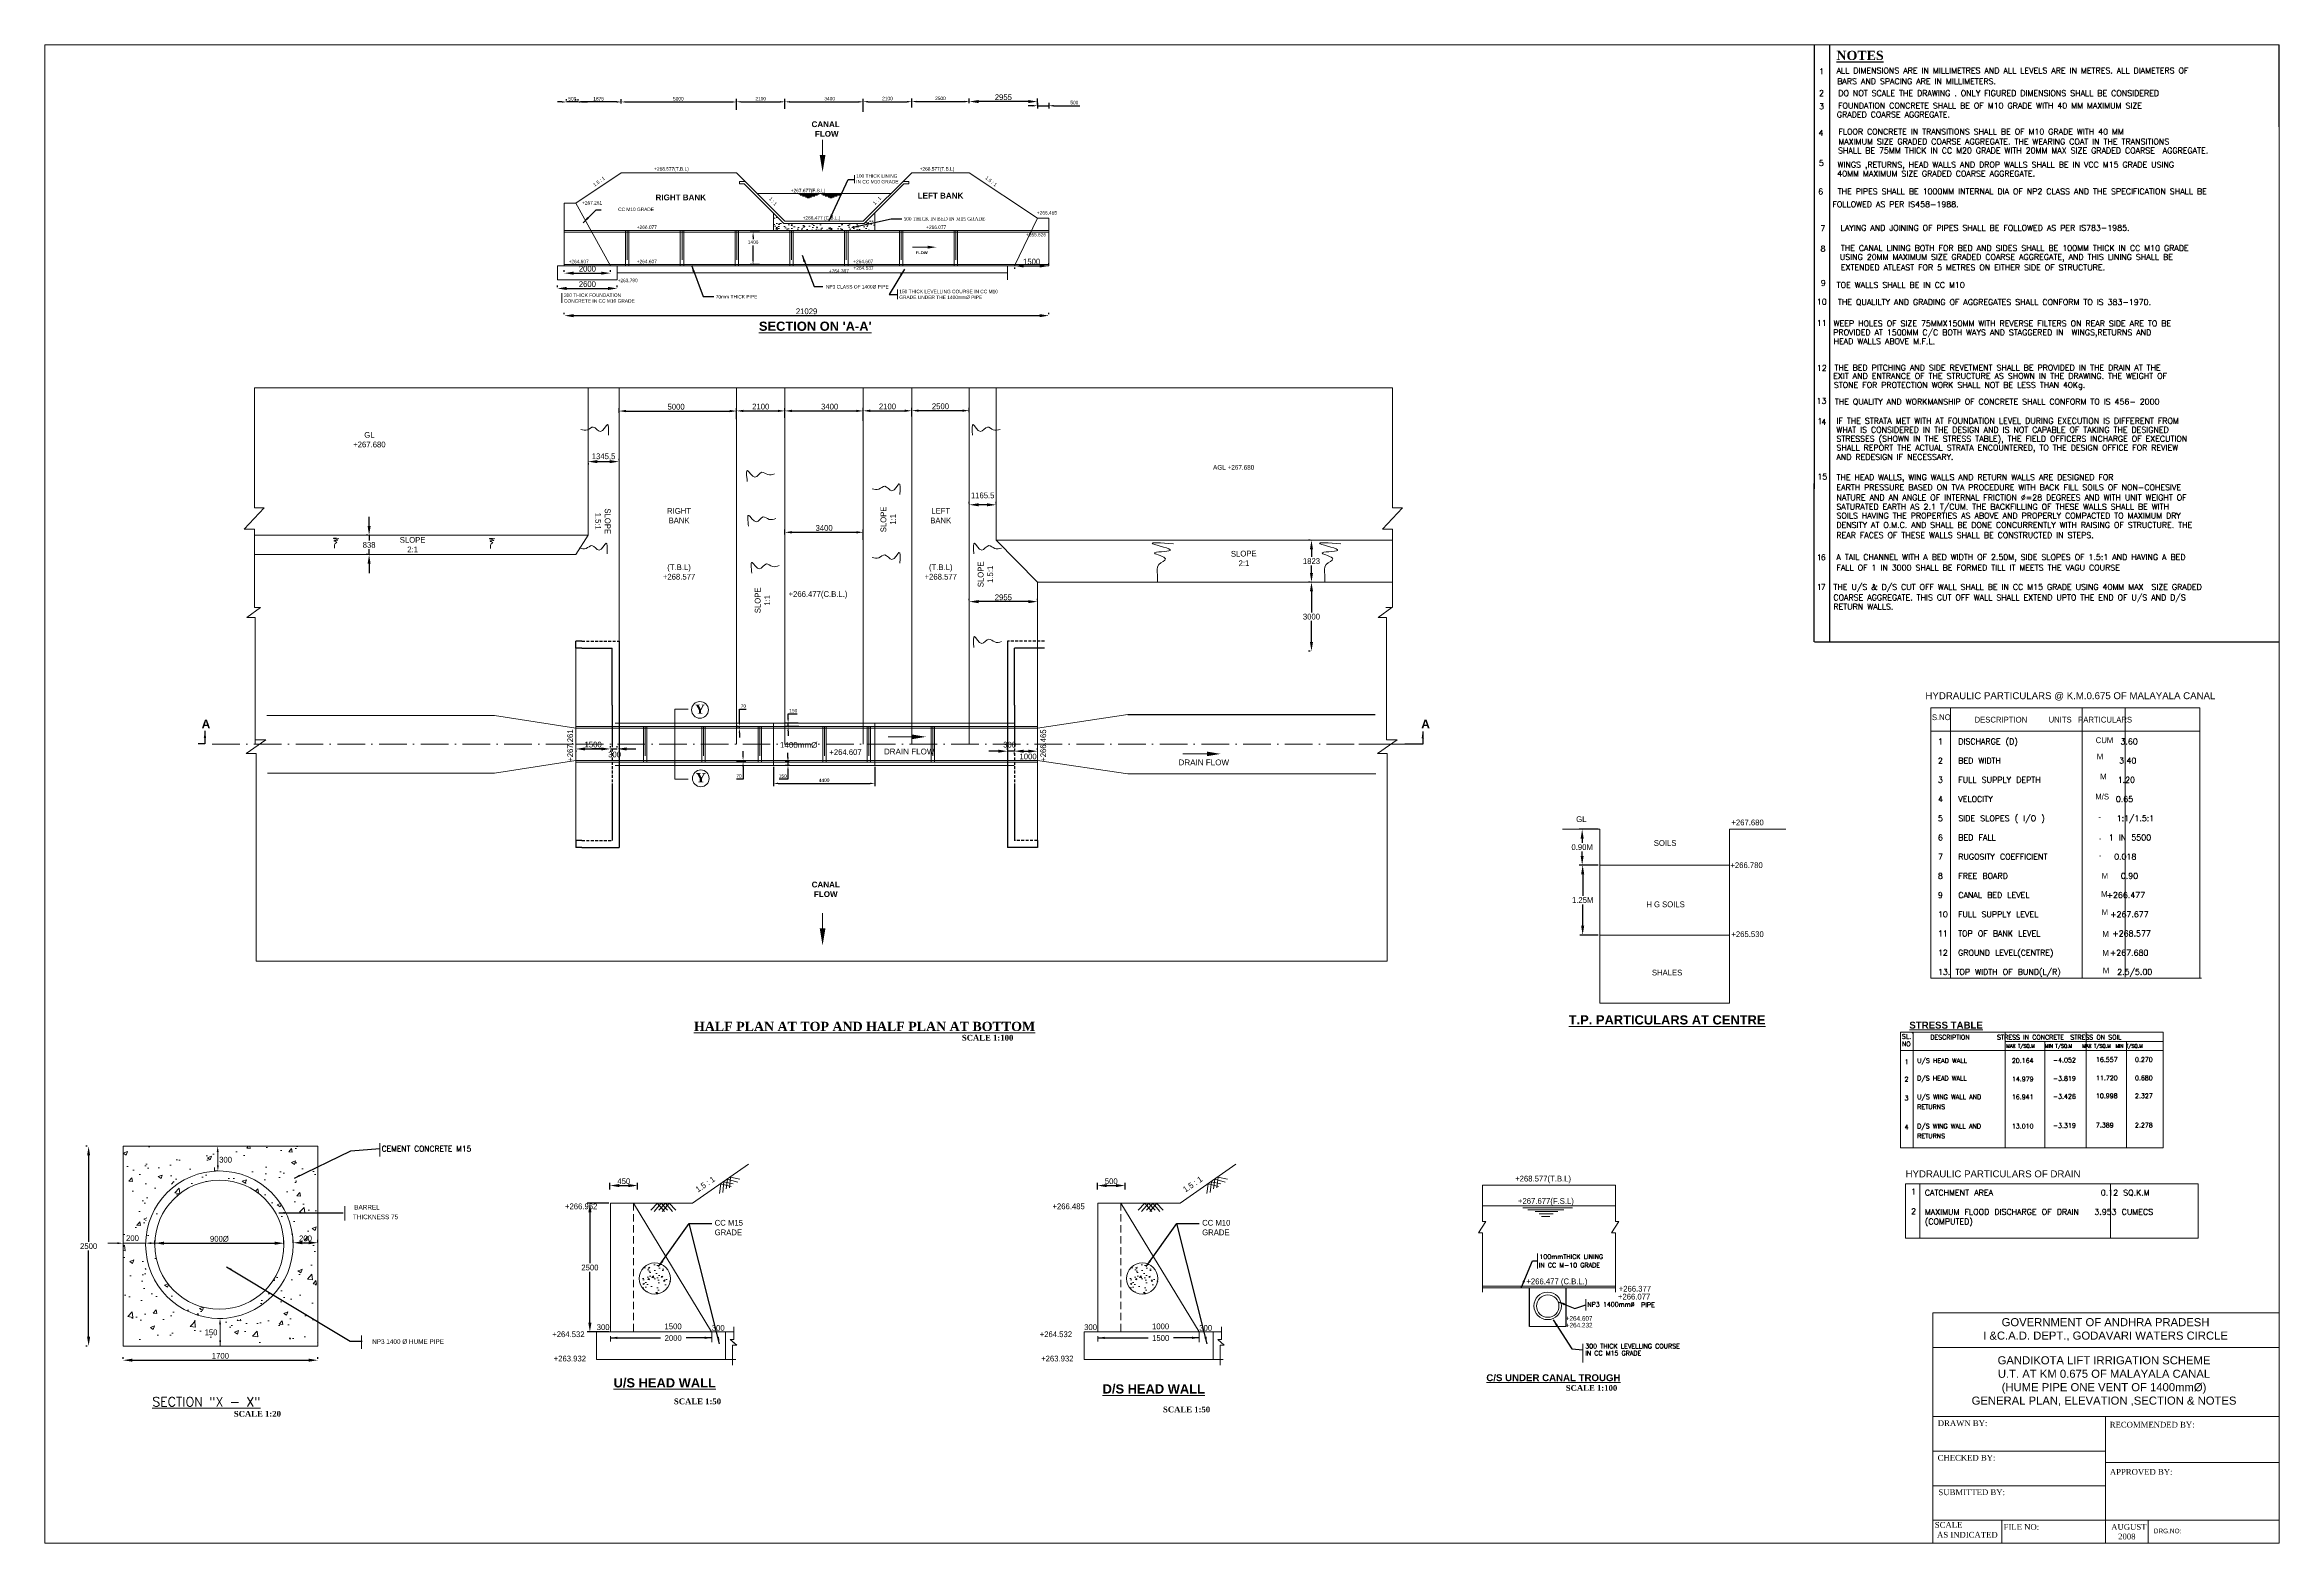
# Model space of a CAD drawing. Header units: millimetres. Extents: x 3428 to 4398, y -353 to 298.
import ezdxf

# ---------------------------------------------------------------- set-up
doc = ezdxf.new("R2010")
doc.units = ezdxf.units.MM
doc.linetypes.add('ACAD_ISO10W100', pattern=[18, 12, -3, 0, -3])
doc.linetypes.add('DASHED', pattern=[19.05, 12.7, -6.35])
doc.layers.add('BASIC', color=18, linetype='Continuous')
doc.styles.add('ROMANS', font='romans')
doc.styles.add('ROMANT', font='romant', dxfattribs={"height": 3})
doc.styles.add('style1', font='txt.shx', dxfattribs={"height": 20})
doc.styles.add('TIMES', font='times.ttf')
doc.dimstyles.new('ISO-25', dxfattribs={"dimtxt": 2.5, "dimasz": 4, "dimexe": 1.25, "dimexo": 0.625, "dimtad": 1, "dimtih": 1, "dimtoh": 1, "dimtxsty": 'Standard', "dimcen": 2.5, "dimadec": 0, "dimazin": 0, "dimtfac": 1, "dimtmove": 0, "dimatfit": 3, "dimfxl": 1, "dimarcsym": 0})
doc.dimstyles.get("Standard").update_dxf_attribs({"dimtxt": 2.5, "dimasz": 2.5, "dimexe": 0.18, "dimexo": 0.0625, "dimgap": 0.09, "dimtad": 1, "dimtih": 1, "dimtoh": 1, "dimdec": 4, "dimzin": 0, "dimdsep": 46, "dimtxsty": 'Standard', "dimcen": 0.09, "dimadec": 0, "dimazin": 0, "dimtfac": 1, "dimtdec": 4, "dimtofl": 0, "dimtmove": 0, "dimatfit": 3, "dimfxl": 1, "dimtolj": 1, "dimtzin": 0, "dimarcsym": 0})
pattern_1 = [(50, (3820.43, 111.665), (18.21847, -1.5939), [1.905, -20.955]), (355, (3820.43, 111.665), (-3.5243, 19.10566), [1.524, -16.764]), (100.451, (3821.948, 111.532), (14.69425, 17.51167), [1.619, -17.809]), (46.184, (3820.43, 116.745), (27.1079, -4.2042), [2.8575, -31.4325]), (96.6356, (3822.689, 116.395), (23.7404, 24.7426), [2.4285, -26.7135]), (351.184, (3820.43, 116.745), (23.7405, 24.7425), [2.286, -25.146]), (21, (3822.97, 115.475), (15.1615, -10.22655), [1.905, -20.955]), (326, (3822.97, 115.475), (6.1802, 18.4188), [1.524, -16.764]), (71.4514, (3824.233, 114.623), (21.34165, 8.1923), [1.619, -17.809]), (37.5, (3820.4296, 111.665), (0.30886, 8.4555), [0, -16.5608, 0, -17.018, 0, -16.8275]), (7.5, (3820.43, 111.665), (6.68197, 10.01806), [0, -9.7028, 0, -16.1798, 0, -6.4135]), (327.5, (3814.7654, 111.665), (13.55906, -0.57287), [0, -6.35, 0, -19.812, 0, -26.289]), (317.5, (3812.225, 111.665), (14.81292, 2.54265), [0, -8.255, 0, -13.1572, 0, -18.669])]

# ---------------------------------------------------------------- blocks, each defined once
blk = doc.blocks.new('*D16')
at = {"layer": 'BASIC', "color": 0, "lineweight": -2, "transparency": 16777216}
for p, q in [((3729.21, 1.73), (3728.54, 1.73)), ((3729.21, 1.03), (3728.54, 1.03)), ((3729.79, 3.73), (3729.79, 9.23)), ((3729.79, 9.23), (3732.66, 9.23)), ((3729.79, 1.03), (3729.79, 1.73)), ((3729.79, -0.97), (3729.79, -2.97))]:
    blk.add_line(p, q, dxfattribs=at)
at = {"layer": 'BASIC', "color": 0, "transparency": 16777216}
for points in [[(3729.45, 3.73), (3730.12, 3.73), (3729.79, 1.73)], [(3729.45, -0.97), (3730.12, -0.97), (3729.79, 1.03)]]:
    blk.add_solid(points, dxfattribs=at)
at = {"layer": 'Defpoints', "color": 0, "transparency": 16777216}
for p in [(3729.79, 1.03), (3729.84, 1.73), (3729.84, 1.03)]:
    blk.add_point(p, dxfattribs=at)
at = {"layer": 'BASIC', "color": 0, "lineweight": 13, "transparency": 16777216, "insert": (3731.54, 10.6), "char_height": 1.5, "attachment_point": 5}
blk.add_mtext('70', dxfattribs=at)
blk = doc.blocks.new('*D17')
at = {"layer": 'BASIC', "color": 0, "lineweight": -2, "transparency": 16777216}
for p, q in [((3755.24, 3.23), (3749.66, 3.23)), ((3755.58, 1.73), (3749.66, 1.73)), ((3750.91, 5.23), (3750.91, 7.23)), ((3750.91, 7.23), (3754.78, 7.23)), ((3750.91, 1.73), (3750.91, 3.23)), ((3750.91, -0.27), (3750.91, -2.27))]:
    blk.add_line(p, q, dxfattribs=at)
at = {"layer": 'BASIC', "color": 0, "transparency": 16777216}
for points in [[(3750.57, 5.23), (3751.24, 5.23), (3750.91, 3.23)], [(3750.57, -0.27), (3751.24, -0.27), (3750.91, 1.73)]]:
    blk.add_solid(points, dxfattribs=at)
at = {"layer": 'Defpoints', "color": 0, "transparency": 16777216}
for p in [(3750.91, 3.23), (3755.86, 3.23), (3756.2, 1.73)]:
    blk.add_point(p, dxfattribs=at)
at = {"layer": 'BASIC', "color": 0, "lineweight": 13, "transparency": 16777216, "insert": (3753.16, 8.6), "char_height": 1.5, "attachment_point": 5}
blk.add_mtext('150', dxfattribs=at)
blk = doc.blocks.new('*D2')
at = {"color": 0, "lineweight": -2, "transparency": 16777216}
for p, q in [((3749.54, 85.08), (3749.54, 87.26)), ((3752.54, 86.01), (3780.54, 86.01)), ((3783.54, 82.75), (3783.54, 87.26))]:
    blk.add_line(p, q, dxfattribs=at)
at = {"color": 0, "transparency": 16777216}
for points in [[(3752.54, 86.51), (3752.54, 85.51), (3749.54, 86.01)], [(3780.54, 86.51), (3780.54, 85.51), (3783.54, 86.01)]]:
    blk.add_solid(points, dxfattribs=at)
at = {"layer": 'Defpoints', "color": 0, "transparency": 16777216}
for p in [(3749.54, 84.45), (3783.54, 86.01), (3783.54, 82.13)]:
    blk.add_point(p, dxfattribs=at)
at = {"color": 0, "lineweight": 13, "transparency": 16777216, "insert": (3766.54, 87.88), "char_height": 2.5, "attachment_point": 5}
blk.add_mtext('3400', dxfattribs=at)
blk = doc.blocks.new('*D3')
at = {"layer": 'BASIC', "color": 0, "lineweight": -2, "transparency": 16777216}
for p, q in [((3731.36, -10.97), (3731.36, -8.97)), ((3728.54, -12.97), (3732.61, -12.97)), ((3728.54, -13.67), (3732.61, -13.67)), ((3731.36, -12.97), (3731.36, -13.67)), ((3731.36, -15.67), (3731.36, -21.17)), ((3731.36, -21.17), (3728.49, -21.17))]:
    blk.add_line(p, q, dxfattribs=at)
at = {"layer": 'BASIC', "color": 0, "transparency": 16777216}
for points in [[(3731.03, -10.97), (3731.7, -10.97), (3731.36, -12.97)], [(3731.03, -15.67), (3731.7, -15.67), (3731.36, -13.67)]]:
    blk.add_solid(points, dxfattribs=at)
at = {"layer": 'Defpoints', "color": 0, "transparency": 16777216}
for p in [(3727.91, -12.97), (3727.91, -13.67), (3731.36, -12.97)]:
    blk.add_point(p, dxfattribs=at)
at = {"layer": 'BASIC', "color": 0, "lineweight": 13, "transparency": 16777216, "insert": (3729.61, -19.8), "char_height": 1.5, "attachment_point": 5}
blk.add_mtext('70', dxfattribs=at)
blk = doc.blocks.new('*D4')
at = {"layer": 'BASIC', "color": 0, "lineweight": -2, "transparency": 16777216}
for p, q in [((3750.85, -11.67), (3750.85, -9.67)), ((3751.31, -13.67), (3749.6, -13.67)), ((3751.65, -15.17), (3749.6, -15.17)), ((3750.85, -13.67), (3750.85, -15.17)), ((3750.85, -17.17), (3750.85, -21.17)), ((3750.85, -21.17), (3746.98, -21.17))]:
    blk.add_line(p, q, dxfattribs=at)
at = {"layer": 'BASIC', "color": 0, "transparency": 16777216}
for points in [[(3750.52, -11.67), (3751.19, -11.67), (3750.85, -13.67)], [(3750.52, -17.17), (3751.19, -17.17), (3750.85, -15.17)]]:
    blk.add_solid(points, dxfattribs=at)
at = {"layer": 'Defpoints', "color": 0, "transparency": 16777216}
for p in [(3750.85, -13.67), (3751.94, -13.67), (3752.28, -15.17)]:
    blk.add_point(p, dxfattribs=at)
at = {"layer": 'BASIC', "color": 0, "lineweight": 13, "transparency": 16777216, "insert": (3748.6, -19.8), "char_height": 1.5, "attachment_point": 5}
blk.add_mtext('150', dxfattribs=at)
blk = doc.blocks.new('*D5')
at = {"color": 0, "lineweight": -2, "transparency": 16777216}
for p, q in [((3677.55, 137.9), (3677.55, 139.88)), ((3680.55, 138.63), (3725.54, 138.63)), ((3728.54, 136.79), (3728.54, 139.88))]:
    blk.add_line(p, q, dxfattribs=at)
at = {"color": 0, "transparency": 16777216}
for points in [[(3680.55, 139.13), (3680.55, 138.13), (3677.55, 138.63)], [(3725.54, 139.13), (3725.54, 138.13), (3728.54, 138.63)]]:
    blk.add_solid(points, dxfattribs=at)
at = {"layer": 'Defpoints', "color": 0, "transparency": 16777216}
for p in [(3677.55, 137.28), (3728.54, 138.63), (3728.54, 136.17)]:
    blk.add_point(p, dxfattribs=at)
at = {"color": 0, "lineweight": 13, "transparency": 16777216, "insert": (3702.31, 140.5), "char_height": 2.5, "attachment_point": 5}
blk.add_mtext('5000', dxfattribs=at)
blk = doc.blocks.new('*D6')
at = {"color": 0, "lineweight": -2, "transparency": 16777216}
for p, q in [((3804.54, 136.87), (3804.54, 140.06)), ((3807.54, 138.81), (3826.54, 138.81)), ((3829.54, 138.09), (3829.54, 140.06))]:
    blk.add_line(p, q, dxfattribs=at)
at = {"color": 0, "transparency": 16777216}
for points in [[(3807.54, 139.31), (3807.54, 138.31), (3804.54, 138.81)], [(3826.54, 139.31), (3826.54, 138.31), (3829.54, 138.81)]]:
    blk.add_solid(points, dxfattribs=at)
at = {"layer": 'Defpoints', "color": 0, "transparency": 16777216}
for p in [(3804.54, 136.24), (3829.54, 138.81), (3829.54, 137.46)]:
    blk.add_point(p, dxfattribs=at)
at = {"color": 0, "lineweight": 13, "transparency": 16777216, "insert": (3817.04, 140.68), "char_height": 2.5, "attachment_point": 5}
blk.add_mtext('2500', dxfattribs=at)
blk = doc.blocks.new('*D7')
at = {"color": 0, "lineweight": -2, "transparency": 16777216}
for p, q in [((3783.54, 134.34), (3783.54, 139.99)), ((3786.54, 138.74), (3801.54, 138.74)), ((3804.54, 136.24), (3804.54, 139.99))]:
    blk.add_line(p, q, dxfattribs=at)
at = {"color": 0, "transparency": 16777216}
for points in [[(3786.54, 139.24), (3786.54, 138.24), (3783.54, 138.74)], [(3801.54, 139.24), (3801.54, 138.24), (3804.54, 138.74)]]:
    blk.add_solid(points, dxfattribs=at)
at = {"layer": 'Defpoints', "color": 0, "transparency": 16777216}
for p in [(3804.54, 138.74), (3783.54, 133.71), (3804.54, 135.62)]:
    blk.add_point(p, dxfattribs=at)
at = {"color": 0, "lineweight": 13, "transparency": 16777216, "insert": (3794.04, 140.62), "char_height": 2.5, "attachment_point": 5}
blk.add_mtext('2100', dxfattribs=at)
blk = doc.blocks.new('*D8')
at = {"color": 0, "lineweight": -2, "transparency": 16777216}
for p, q in [((3749.54, 136.56), (3749.54, 139.94)), ((3752.54, 138.69), (3780.54, 138.69)), ((3783.54, 137.44), (3783.54, 139.94))]:
    blk.add_line(p, q, dxfattribs=at)
at = {"color": 0, "transparency": 16777216}
for points in [[(3752.54, 139.19), (3752.54, 138.19), (3749.54, 138.69)], [(3780.54, 139.19), (3780.54, 138.19), (3783.54, 138.69)]]:
    blk.add_solid(points, dxfattribs=at)
at = {"layer": 'Defpoints', "color": 0, "transparency": 16777216}
for p in [(3749.54, 135.93), (3783.54, 138.69), (3783.54, 136.81)]:
    blk.add_point(p, dxfattribs=at)
at = {"color": 0, "lineweight": 13, "transparency": 16777216, "insert": (3768.94, 140.56), "char_height": 2.5, "attachment_point": 5}
blk.add_mtext('3400', dxfattribs=at)
blk = doc.blocks.new('*D9')
at = {"color": 0, "lineweight": -2, "transparency": 16777216}
for p, q in [((3728.54, 135.15), (3728.54, 139.94)), ((3731.54, 138.69), (3746.54, 138.69)), ((3749.54, 135.66), (3749.54, 139.94))]:
    blk.add_line(p, q, dxfattribs=at)
at = {"color": 0, "transparency": 16777216}
for points in [[(3731.54, 139.19), (3731.54, 138.19), (3728.54, 138.69)], [(3746.54, 139.19), (3746.54, 138.19), (3749.54, 138.69)]]:
    blk.add_solid(points, dxfattribs=at)
at = {"layer": 'Defpoints', "color": 0, "transparency": 16777216}
for p in [(3749.54, 138.69), (3728.54, 134.53), (3749.54, 135.03)]:
    blk.add_point(p, dxfattribs=at)
at = {"color": 0, "lineweight": 13, "transparency": 16777216, "insert": (3739.04, 140.56), "char_height": 2.5, "attachment_point": 5}
blk.add_mtext('2100', dxfattribs=at)
blk = doc.blocks.new('*D10')
at = {"color": 0, "lineweight": -2, "transparency": 16777216}
for p, q in [((3446.74, -180.44), (3446.12, -180.44)), ((3447.37, -184.44), (3447.37, -221.91)), ((3447.37, -263.13), (3447.37, -225.66)), ((3446.74, -267.13), (3446.12, -267.13))]:
    blk.add_line(p, q, dxfattribs=at)
at = {"color": 0, "transparency": 16777216}
for points in [[(3446.7, -184.44), (3448.03, -184.44), (3447.37, -180.44)], [(3446.7, -263.13), (3448.03, -263.13), (3447.37, -267.13)]]:
    blk.add_solid(points, dxfattribs=at)
at = {"layer": 'Defpoints', "color": 0, "transparency": 16777216}
for p in [(3447.37, -180.44), (3447.37, -267.13), (3447.37, -267.13)]:
    blk.add_point(p, dxfattribs=at)
at = {"color": 0, "lineweight": 13, "transparency": 16777216, "insert": (3447.37, -223.79), "char_height": 2.5, "attachment_point": 5}
blk.add_mtext('2500', dxfattribs=at)
blk = doc.blocks.new('*D11')
at = {"color": 0, "lineweight": -2, "transparency": 16777216}
for p, q in [((3536.12, -222.35), (3536.12, -221.05)), ((3540.12, -222.3), (3542.84, -222.3)), ((3546.84, -222.02), (3546.84, -221.05))]:
    blk.add_line(p, q, dxfattribs=at)
at = {"color": 0, "transparency": 16777216}
for points in [[(3540.12, -221.63), (3540.12, -222.97), (3536.12, -222.3)], [(3542.84, -221.63), (3542.84, -222.97), (3546.84, -222.3)]]:
    blk.add_solid(points, dxfattribs=at)
at = {"layer": 'Defpoints', "color": 0, "transparency": 16777216}
for p in [(3536.12, -222.97), (3546.84, -222.3), (3546.84, -222.65)]:
    blk.add_point(p, dxfattribs=at)
at = {"color": 0, "lineweight": 13, "transparency": 16777216, "insert": (3541.48, -220.43), "char_height": 2.5, "attachment_point": 5}
blk.add_mtext('200', dxfattribs=at)
blk = doc.blocks.new('*D12')
at = {"color": 0, "lineweight": -2, "transparency": 16777216}
for p, q in [((3462.29, -272.65), (3462.29, -272.03)), ((3466.29, -273.28), (3542.84, -273.28)), ((3546.84, -272.65), (3546.84, -272.03))]:
    blk.add_line(p, q, dxfattribs=at)
at = {"color": 0, "transparency": 16777216}
for points in [[(3466.29, -272.61), (3466.29, -273.94), (3462.29, -273.28)], [(3542.84, -272.61), (3542.84, -273.94), (3546.84, -273.28)]]:
    blk.add_solid(points, dxfattribs=at)
at = {"layer": 'Defpoints', "color": 0, "transparency": 16777216}
for p in [(3462.29, -273.28), (3546.84, -273.28), (3546.84, -273.28)]:
    blk.add_point(p, dxfattribs=at)
at = {"color": 0, "lineweight": 13, "transparency": 16777216, "insert": (3504.56, -271.4), "char_height": 2.5, "attachment_point": 5}
blk.add_mtext('1700', dxfattribs=at)
blk = doc.blocks.new('*D13')
at = {"color": 0, "lineweight": -2, "transparency": 16777216}
for p, q in [((3476.12, -223.13), (3476.12, -221.26)), ((3480.12, -222.51), (3528.11, -222.51)), ((3532.11, -222.96), (3532.11, -221.26))]:
    blk.add_line(p, q, dxfattribs=at)
at = {"color": 0, "transparency": 16777216}
for points in [[(3480.12, -221.84), (3480.12, -223.18), (3476.12, -222.51)], [(3528.11, -221.84), (3528.11, -223.18), (3532.11, -222.51)]]:
    blk.add_solid(points, dxfattribs=at)
at = {"layer": 'Defpoints', "color": 0, "transparency": 16777216}
for p in [(3532.11, -222.51), (3476.12, -223.75), (3532.11, -223.58)]:
    blk.add_point(p, dxfattribs=at)
at = {"color": 0, "lineweight": 13, "transparency": 16777216, "insert": (3504.12, -220.63), "char_height": 2.5, "attachment_point": 5}
blk.add_mtext('900%%C', dxfattribs=at)
blk = doc.blocks.new('*D18')
at = {"layer": 'BASIC', "color": 0, "lineweight": -2, "transparency": 16777216}
for p, q in [((4102.48, -42.88), (4094.25, -42.88)), ((4095.5, -46.88), (4095.5, -48.77)), ((4095.5, -54.41), (4095.5, -52.52)), ((4102.48, -58.41), (4094.25, -58.41))]:
    blk.add_line(p, q, dxfattribs=at)
at = {"layer": 'BASIC', "color": 0, "transparency": 16777216}
for points in [[(4094.83, -46.88), (4096.17, -46.88), (4095.5, -42.88)], [(4094.83, -54.41), (4096.17, -54.41), (4095.5, -58.41)]]:
    blk.add_solid(points, dxfattribs=at)
at = {"layer": 'Defpoints', "color": 0, "transparency": 16777216}
for p in [(4095.5, -42.88), (4103.1, -42.88), (4103.1, -58.41)]:
    blk.add_point(p, dxfattribs=at)
at = {"layer": 'BASIC', "color": 0, "lineweight": 13, "transparency": 16777216, "insert": (4095.5, -50.64), "char_height": 2.5, "attachment_point": 5}
blk.add_mtext('0.90M', dxfattribs=at)
blk = doc.blocks.new('*D19')
at = {"layer": 'BASIC', "color": 0, "lineweight": -2, "transparency": 16777216}
for p, q in [((4102.48, -58.41), (4094.47, -58.41)), ((4095.72, -62.41), (4095.72, -71.71)), ((4095.72, -84.77), (4095.72, -75.46)), ((4102.48, -88.77), (4094.47, -88.77))]:
    blk.add_line(p, q, dxfattribs=at)
at = {"layer": 'BASIC', "color": 0, "transparency": 16777216}
for points in [[(4095.05, -62.41), (4096.39, -62.41), (4095.72, -58.41)], [(4095.05, -84.77), (4096.39, -84.77), (4095.72, -88.77)]]:
    blk.add_solid(points, dxfattribs=at)
at = {"layer": 'Defpoints', "color": 0, "transparency": 16777216}
for p in [(4103.1, -58.41), (4095.72, -88.77), (4103.1, -88.77)]:
    blk.add_point(p, dxfattribs=at)
at = {"layer": 'BASIC', "color": 0, "lineweight": 13, "transparency": 16777216, "insert": (4095.72, -73.59), "char_height": 2.5, "attachment_point": 5}
blk.add_mtext('1.25M', dxfattribs=at)
blk = doc.blocks.new('*D20')
at = {"layer": 'BASIC', "color": 0, "lineweight": -2, "transparency": 16777216}
for p, q in [((3738.43, 216.3), (3734.46, 216.3)), ((3735.71, 214.3), (3735.71, 213.27)), ((3735.71, 204.3), (3735.71, 210.52)), ((3738.43, 202.3), (3734.46, 202.3))]:
    blk.add_line(p, q, dxfattribs=at)
at = {"layer": 'BASIC', "color": 0, "transparency": 16777216}
for points in [[(3735.38, 214.3), (3736.04, 214.3), (3735.71, 216.3)], [(3735.38, 204.3), (3736.04, 204.3), (3735.71, 202.3)]]:
    blk.add_solid(points, dxfattribs=at)
at = {"layer": 'Defpoints', "color": 0, "transparency": 16777216}
for p in [(3739.05, 216.3), (3735.71, 202.3), (3739.05, 202.3)]:
    blk.add_point(p, dxfattribs=at)
at = {"layer": 'BASIC', "color": 0, "lineweight": 13, "transparency": 16777216, "insert": (3735.71, 211.9), "char_height": 1.5, "attachment_point": 5}
blk.add_mtext('1400', dxfattribs=at)
blk = doc.blocks.new('*D21')
at = {"layer": 'BASIC', "color": 0, "lineweight": -2, "transparency": 16777216}
for p, q in [((3678.54, 272.04), (3678.54, 274.02)), ((3680.54, 272.77), (3726.54, 272.77)), ((3728.54, 270.93), (3728.54, 274.02))]:
    blk.add_line(p, q, dxfattribs=at)
at = {"layer": 'BASIC', "color": 0, "transparency": 16777216}
for points in [[(3680.54, 273.1), (3680.54, 272.43), (3678.54, 272.77)], [(3726.54, 273.1), (3726.54, 272.43), (3728.54, 272.77)]]:
    blk.add_solid(points, dxfattribs=at)
at = {"layer": 'Defpoints', "color": 0, "transparency": 16777216}
for p in [(3728.54, 272.77), (3678.54, 271.42), (3728.54, 270.31)]:
    blk.add_point(p, dxfattribs=at)
at = {"layer": 'BASIC', "color": 0, "lineweight": 13, "transparency": 16777216, "insert": (3703.3, 274.14), "char_height": 1.5, "attachment_point": 5}
blk.add_mtext('5000', dxfattribs=at)
blk = doc.blocks.new('*D22')
at = {"layer": 'BASIC', "color": 0, "lineweight": -2, "transparency": 16777216}
for p, q in [((3804.54, 271.01), (3804.54, 274.2)), ((3806.54, 272.95), (3827.54, 272.95)), ((3829.54, 272.23), (3829.54, 274.2))]:
    blk.add_line(p, q, dxfattribs=at)
at = {"layer": 'BASIC', "color": 0, "transparency": 16777216}
for points in [[(3806.54, 273.28), (3806.54, 272.62), (3804.54, 272.95)], [(3827.54, 273.28), (3827.54, 272.62), (3829.54, 272.95)]]:
    blk.add_solid(points, dxfattribs=at)
at = {"layer": 'Defpoints', "color": 0, "transparency": 16777216}
for p in [(3829.54, 272.95), (3829.54, 271.6), (3804.54, 270.39)]:
    blk.add_point(p, dxfattribs=at)
at = {"layer": 'BASIC', "color": 0, "lineweight": 13, "transparency": 16777216, "insert": (3817.04, 274.32), "char_height": 1.5, "attachment_point": 5}
blk.add_mtext('2500', dxfattribs=at)
blk = doc.blocks.new('*D23')
at = {"layer": 'BASIC', "color": 0, "lineweight": -2, "transparency": 16777216}
for p, q in [((3783.54, 268.48), (3783.54, 274.13)), ((3785.54, 272.88), (3802.54, 272.88)), ((3804.54, 270.39), (3804.54, 274.13))]:
    blk.add_line(p, q, dxfattribs=at)
at = {"layer": 'BASIC', "color": 0, "transparency": 16777216}
for points in [[(3785.54, 273.22), (3785.54, 272.55), (3783.54, 272.88)], [(3802.54, 273.22), (3802.54, 272.55), (3804.54, 272.88)]]:
    blk.add_solid(points, dxfattribs=at)
at = {"layer": 'Defpoints', "color": 0, "transparency": 16777216}
for p in [(3804.54, 272.88), (3783.54, 267.86), (3804.54, 269.76)]:
    blk.add_point(p, dxfattribs=at)
at = {"layer": 'BASIC', "color": 0, "lineweight": 13, "transparency": 16777216, "insert": (3794.04, 274.26), "char_height": 1.5, "attachment_point": 5}
blk.add_mtext('2100', dxfattribs=at)
blk = doc.blocks.new('*D24')
at = {"layer": 'BASIC', "color": 0, "lineweight": -2, "transparency": 16777216}
for p, q in [((3749.54, 270.7), (3749.54, 274.08)), ((3751.54, 272.83), (3781.54, 272.83)), ((3783.54, 271.58), (3783.54, 274.08))]:
    blk.add_line(p, q, dxfattribs=at)
at = {"layer": 'BASIC', "color": 0, "transparency": 16777216}
for points in [[(3751.54, 273.16), (3751.54, 272.5), (3749.54, 272.83)], [(3781.54, 273.16), (3781.54, 272.5), (3783.54, 272.83)]]:
    blk.add_solid(points, dxfattribs=at)
at = {"layer": 'Defpoints', "color": 0, "transparency": 16777216}
for p in [(3783.54, 272.83), (3749.54, 270.07), (3783.54, 270.96)]:
    blk.add_point(p, dxfattribs=at)
at = {"layer": 'BASIC', "color": 0, "lineweight": 13, "transparency": 16777216, "insert": (3768.94, 274.21), "char_height": 1.5, "attachment_point": 5}
blk.add_mtext('3400', dxfattribs=at)
blk = doc.blocks.new('*D25')
at = {"layer": 'BASIC', "color": 0, "lineweight": -2, "transparency": 16777216}
for p, q in [((3728.54, 269.29), (3728.54, 274.08)), ((3730.54, 272.83), (3747.54, 272.83)), ((3749.54, 269.8), (3749.54, 274.08))]:
    blk.add_line(p, q, dxfattribs=at)
at = {"layer": 'BASIC', "color": 0, "transparency": 16777216}
for points in [[(3730.54, 273.16), (3730.54, 272.5), (3728.54, 272.83)], [(3747.54, 273.16), (3747.54, 272.5), (3749.54, 272.83)]]:
    blk.add_solid(points, dxfattribs=at)
at = {"layer": 'Defpoints', "color": 0, "transparency": 16777216}
for p in [(3749.54, 272.83), (3728.54, 268.67), (3749.54, 269.18)]:
    blk.add_point(p, dxfattribs=at)
at = {"layer": 'BASIC', "color": 0, "lineweight": 13, "transparency": 16777216, "insert": (3739.04, 274.21), "char_height": 1.5, "attachment_point": 5}
blk.add_mtext('2100', dxfattribs=at)
blk = doc.blocks.new('*D26')
at = {"layer": 'BASIC', "color": 0, "lineweight": -2, "transparency": 16777216}
for p, q in [((3658.8, 273.39), (3658.8, 274.02)), ((3676.54, 272.77), (3660.8, 272.77)), ((3678.54, 273.39), (3678.54, 274.02))]:
    blk.add_line(p, q, dxfattribs=at)
at = {"layer": 'BASIC', "color": 0, "transparency": 16777216}
for points in [[(3660.8, 273.1), (3660.8, 272.43), (3658.8, 272.77)], [(3676.54, 273.1), (3676.54, 272.43), (3678.54, 272.77)]]:
    blk.add_solid(points, dxfattribs=at)
at = {"layer": 'Defpoints', "color": 0, "transparency": 16777216}
for p in [(3658.8, 272.77), (3658.8, 272.77), (3678.54, 272.77)]:
    blk.add_point(p, dxfattribs=at)
at = {"layer": 'BASIC', "color": 0, "lineweight": 13, "transparency": 16777216, "insert": (3668.67, 274.14), "char_height": 1.5, "attachment_point": 5}
blk.add_mtext('1875', dxfattribs=at)
blk = doc.blocks.new('*D27')
at = {"layer": 'BASIC', "color": 0, "lineweight": -2, "transparency": 16777216}
for p, q in [((3652.79, 272.77), (3650.79, 272.77)), ((3654.79, 273.39), (3654.79, 274.02)), ((3659.79, 272.77), (3654.79, 272.77)), ((3659.79, 273.39), (3659.79, 274.02)), ((3661.79, 272.77), (3663.79, 272.77))]:
    blk.add_line(p, q, dxfattribs=at)
at = {"layer": 'BASIC', "color": 0, "transparency": 16777216}
for points in [[(3652.79, 273.1), (3652.79, 272.43), (3654.79, 272.77)], [(3661.79, 273.1), (3661.79, 272.43), (3659.79, 272.77)]]:
    blk.add_solid(points, dxfattribs=at)
at = {"layer": 'Defpoints', "color": 0, "transparency": 16777216}
for p in [(3654.79, 272.77), (3654.79, 272.77), (3659.79, 272.77)]:
    blk.add_point(p, dxfattribs=at)
at = {"layer": 'BASIC', "color": 0, "lineweight": 13, "transparency": 16777216, "insert": (3657.29, 274.14), "char_height": 1.5, "attachment_point": 5}
blk.add_mtext('500', dxfattribs=at)
blk = doc.blocks.new('*D28')
at = {"layer": 'BASIC', "color": 0, "lineweight": -2, "transparency": 16777216}
for p, q in [((3859.09, 272.32), (3859.09, 269.87)), ((3864.09, 272.32), (3864.09, 269.87)), ((3857.09, 271.12), (3855.09, 271.12)), ((3859.09, 271.12), (3864.09, 271.12)), ((3866.09, 271.12), (3877.51, 271.12))]:
    blk.add_line(p, q, dxfattribs=at)
at = {"layer": 'BASIC', "color": 0, "transparency": 16777216}
for points in [[(3857.09, 271.46), (3857.09, 270.79), (3859.09, 271.12)], [(3866.09, 271.46), (3866.09, 270.79), (3864.09, 271.12)]]:
    blk.add_solid(points, dxfattribs=at)
at = {"layer": 'Defpoints', "color": 0, "transparency": 16777216}
for p in [(3859.09, 272.95), (3864.09, 272.95), (3864.09, 271.12)]:
    blk.add_point(p, dxfattribs=at)
at = {"layer": 'BASIC', "color": 0, "lineweight": 13, "transparency": 16777216, "insert": (3875.14, 272.5), "char_height": 1.5, "attachment_point": 5}
blk.add_mtext('500', dxfattribs=at)
blk = doc.blocks.new('*D1')
at = {"layer": 'BASIC', "color": 0, "lineweight": -2, "transparency": 16777216}
for p, q in [((3744.54, -15.8), (3744.54, -24.22)), ((3788.54, -15.8), (3788.54, -24.22)), ((3746.54, -22.97), (3786.54, -22.97))]:
    blk.add_line(p, q, dxfattribs=at)
at = {"layer": 'BASIC', "color": 0, "transparency": 16777216}
for points in [[(3746.54, -22.64), (3746.54, -23.3), (3744.54, -22.97)], [(3786.54, -22.64), (3786.54, -23.3), (3788.54, -22.97)]]:
    blk.add_solid(points, dxfattribs=at)
at = {"layer": 'Defpoints', "color": 0, "transparency": 16777216}
for p in [(3744.54, -15.17), (3788.54, -15.17), (3788.54, -22.97)]:
    blk.add_point(p, dxfattribs=at)
at = {"layer": 'BASIC', "color": 0, "lineweight": 13, "transparency": 16777216, "insert": (3766.54, -21.6), "char_height": 1.5, "attachment_point": 5}
blk.add_mtext('4400', dxfattribs=at)
blk = doc.blocks.new('*D14')
at = {"layer": 'BASIC', "color": 0, "lineweight": -2, "transparency": 16777216}
for p, q in [((3673.61, -199.26), (3673.61, -196.24)), ((3677.61, -197.49), (3681.61, -197.49)), ((3685.61, -199.26), (3685.61, -196.24))]:
    blk.add_line(p, q, dxfattribs=at)
at = {"layer": 'BASIC', "color": 0, "transparency": 16777216}
for points in [[(3677.61, -196.83), (3677.61, -198.16), (3673.61, -197.49)], [(3681.61, -196.83), (3681.61, -198.16), (3685.61, -197.49)]]:
    blk.add_solid(points, dxfattribs=at)
at = {"layer": 'Defpoints', "color": 0, "transparency": 16777216}
for p in [(3673.61, -199.88), (3685.61, -197.49), (3685.61, -199.88)]:
    blk.add_point(p, dxfattribs=at)
at = {"layer": 'BASIC', "color": 0, "lineweight": 13, "transparency": 16777216, "insert": (3679.61, -195.62), "char_height": 2.5, "attachment_point": 5}
blk.add_mtext('450', dxfattribs=at)
blk = doc.blocks.new('*D15')
at = {"layer": 'BASIC', "color": 0, "lineweight": -2, "transparency": 16777216}
for p, q in [((3885.15, -199.26), (3885.15, -196.24)), ((3889.15, -197.49), (3893.15, -197.49)), ((3897.15, -199.26), (3897.15, -196.24))]:
    blk.add_line(p, q, dxfattribs=at)
at = {"layer": 'BASIC', "color": 0, "transparency": 16777216}
for points in [[(3889.15, -196.83), (3889.15, -198.16), (3885.15, -197.49)], [(3893.15, -196.83), (3893.15, -198.16), (3897.15, -197.49)]]:
    blk.add_solid(points, dxfattribs=at)
at = {"layer": 'Defpoints', "color": 0, "transparency": 16777216}
for p in [(3885.15, -199.88), (3897.15, -197.49), (3897.15, -199.88)]:
    blk.add_point(p, dxfattribs=at)
at = {"layer": 'BASIC', "color": 0, "lineweight": 13, "transparency": 16777216, "insert": (3891.15, -195.62), "char_height": 2.5, "attachment_point": 5}
blk.add_mtext('500', dxfattribs=at)
blk = doc.blocks.new('*D29')
at = {"layer": 'BASIC', "color": 0, "lineweight": -2, "transparency": 16777216}
for p, q in [((3653.8, 199.1), (3653.8, 199.73)), ((3657.8, 198.48), (3669.8, 198.48)), ((3673.8, 199.1), (3673.8, 199.73))]:
    blk.add_line(p, q, dxfattribs=at)
at = {"layer": 'BASIC', "color": 0, "transparency": 16777216}
for points in [[(3657.8, 199.14), (3657.8, 197.81), (3653.8, 198.48)], [(3669.8, 199.14), (3669.8, 197.81), (3673.8, 198.48)]]:
    blk.add_solid(points, dxfattribs=at)
at = {"layer": 'Defpoints', "color": 0, "transparency": 16777216}
for p in [(3653.8, 198.48), (3673.8, 198.48), (3673.8, 198.48)]:
    blk.add_point(p, dxfattribs=at)
at = {"layer": 'BASIC', "color": 0, "lineweight": 13, "transparency": 16777216, "insert": (3663.8, 200.35), "char_height": 2.5, "attachment_point": 5}
blk.add_mtext('2000', dxfattribs=at)
blk = doc.blocks.new('*D30')
at = {"layer": 'BASIC', "color": 0, "lineweight": -2, "transparency": 16777216}
for p, q in [((3650.8, 192.46), (3650.8, 193.09)), ((3654.8, 191.84), (3672.8, 191.84)), ((3676.8, 192.46), (3676.8, 193.09))]:
    blk.add_line(p, q, dxfattribs=at)
at = {"layer": 'BASIC', "color": 0, "transparency": 16777216}
for points in [[(3654.8, 192.5), (3654.8, 191.17), (3650.8, 191.84)], [(3672.8, 192.5), (3672.8, 191.17), (3676.8, 191.84)]]:
    blk.add_solid(points, dxfattribs=at)
at = {"layer": 'Defpoints', "color": 0, "transparency": 16777216}
for p in [(3650.8, 191.84), (3676.8, 191.84), (3676.8, 191.84)]:
    blk.add_point(p, dxfattribs=at)
at = {"layer": 'BASIC', "color": 0, "lineweight": 13, "transparency": 16777216, "insert": (3663.8, 193.71), "char_height": 2.5, "attachment_point": 5}
blk.add_mtext('2600', dxfattribs=at)
blk = doc.blocks.new('*D31')
at = {"layer": 'BASIC', "color": 0, "lineweight": -2, "transparency": 16777216}
for p, q in [((3569.09, 88.72), (3569.09, 92.72)), ((3568.47, 84.72), (3567.84, 84.72)), ((3569.09, 84.72), (3569.09, 82.4)), ((3569.09, 76.34), (3569.09, 78.65)), ((3568.47, 76.34), (3567.84, 76.34)), ((3569.09, 72.34), (3569.09, 68.34))]:
    blk.add_line(p, q, dxfattribs=at)
at = {"layer": 'BASIC', "color": 0, "transparency": 16777216}
for points in [[(3568.43, 88.72), (3569.76, 88.72), (3569.09, 84.72)], [(3568.43, 72.34), (3569.76, 72.34), (3569.09, 76.34)]]:
    blk.add_solid(points, dxfattribs=at)
at = {"layer": 'Defpoints', "color": 0, "transparency": 16777216}
for p in [(3569.09, 84.72), (3569.09, 84.72), (3569.09, 76.34)]:
    blk.add_point(p, dxfattribs=at)
at = {"layer": 'BASIC', "color": 0, "lineweight": 13, "transparency": 16777216, "insert": (3569.09, 80.53), "char_height": 2.5, "attachment_point": 5}
blk.add_mtext('838', dxfattribs=at)
blk = doc.blocks.new('*D32')
at = {"layer": 'BASIC', "color": 0, "lineweight": -2, "transparency": 16777216}
for p, q in [((3668.09, 116.69), (3673.55, 116.69)), ((3677.55, 117.32), (3677.55, 117.94)), ((3664.09, 116.07), (3664.09, 115.44))]:
    blk.add_line(p, q, dxfattribs=at)
at = {"layer": 'BASIC', "color": 0, "transparency": 16777216}
for points in [[(3668.09, 117.36), (3668.09, 116.03), (3664.09, 116.69)], [(3673.55, 117.36), (3673.55, 116.03), (3677.55, 116.69)]]:
    blk.add_solid(points, dxfattribs=at)
at = {"layer": 'Defpoints', "color": 0, "transparency": 16777216}
for p in [(3664.09, 116.69), (3677.55, 116.69), (3677.55, 116.69)]:
    blk.add_point(p, dxfattribs=at)
at = {"layer": 'BASIC', "color": 0, "lineweight": 13, "transparency": 16777216, "insert": (3670.82, 118.78), "char_height": 2.5, "attachment_point": 5}
blk.add_mtext('1345,5', dxfattribs=at)
blk = doc.blocks.new('*D33')
at = {"layer": 'BASIC', "color": 0, "lineweight": -2, "transparency": 16777216}
for p, q in [((3849.09, 200.97), (3849.09, 200.35)), ((3853.09, 201.6), (3860.09, 201.6)), ((3864.09, 202.22), (3864.09, 202.85))]:
    blk.add_line(p, q, dxfattribs=at)
at = {"layer": 'BASIC', "color": 0, "transparency": 16777216}
for points in [[(3853.09, 202.27), (3853.09, 200.93), (3849.09, 201.6)], [(3860.09, 202.27), (3860.09, 200.93), (3864.09, 201.6)]]:
    blk.add_solid(points, dxfattribs=at)
at = {"layer": 'Defpoints', "color": 0, "transparency": 16777216}
for p in [(3849.09, 201.6), (3864.09, 201.6), (3864.09, 201.6)]:
    blk.add_point(p, dxfattribs=at)
at = {"layer": 'BASIC', "color": 0, "lineweight": 13, "transparency": 16777216, "insert": (3856.59, 203.47), "char_height": 2.5, "attachment_point": 5}
blk.add_mtext('1500', dxfattribs=at)
blk = doc.blocks.new('*D34')
at = {"layer": 'BASIC', "color": 0, "lineweight": -2, "transparency": 16777216}
for p, q in [((3658.8, -8.63), (3658.8, -9.26)), ((3662.8, -8.01), (3669.8, -8.01)), ((3673.8, -7.38), (3673.8, -6.76))]:
    blk.add_line(p, q, dxfattribs=at)
at = {"layer": 'BASIC', "color": 0, "transparency": 16777216}
for points in [[(3662.8, -7.34), (3662.8, -8.67), (3658.8, -8.01)], [(3669.8, -7.34), (3669.8, -8.67), (3673.8, -8.01)]]:
    blk.add_solid(points, dxfattribs=at)
at = {"layer": 'Defpoints', "color": 0, "transparency": 16777216}
for p in [(3658.8, -8.01), (3673.8, -8.01), (3673.8, -8.01)]:
    blk.add_point(p, dxfattribs=at)
at = {"layer": 'BASIC', "color": 0, "lineweight": 13, "transparency": 16777216, "insert": (3666.3, -6.13), "char_height": 2.5, "attachment_point": 5}
blk.add_mtext('1500', dxfattribs=at)
blk = doc.blocks.new('*D35')
at = {"layer": 'BASIC', "color": 0, "lineweight": -2, "transparency": 16777216}
for p, q in [((3669.8, -8.01), (3665.8, -8.01)), ((3673.8, -8.01), (3676.8, -8.01)), ((3673.8, -8.63), (3673.8, -9.26)), ((3676.8, -7.38), (3676.8, -6.76)), ((3680.8, -8.01), (3684.8, -8.01))]:
    blk.add_line(p, q, dxfattribs=at)
at = {"layer": 'BASIC', "color": 0, "transparency": 16777216}
for points in [[(3669.8, -7.34), (3669.8, -8.67), (3673.8, -8.01)], [(3680.8, -7.34), (3680.8, -8.67), (3676.8, -8.01)]]:
    blk.add_solid(points, dxfattribs=at)
at = {"layer": 'Defpoints', "color": 0, "transparency": 16777216}
for p in [(3673.8, -8.01), (3676.8, -8.01), (3676.8, -8.01)]:
    blk.add_point(p, dxfattribs=at)
at = {"layer": 'BASIC', "color": 0, "lineweight": 13, "transparency": 16777216, "insert": (3675.62, -10.42), "char_height": 2.5, "attachment_point": 5}
blk.add_mtext('300', dxfattribs=at)
blk = doc.blocks.new('*D36')
at = {"layer": 'BASIC', "color": 0, "lineweight": -2, "transparency": 16777216}
for p, q in [((3849.08, -9.6), (3849.08, -10.23)), ((3853.08, -8.98), (3855.09, -8.98)), ((3859.09, -8.36), (3859.09, -7.73))]:
    blk.add_line(p, q, dxfattribs=at)
at = {"layer": 'BASIC', "color": 0, "transparency": 16777216}
for points in [[(3853.08, -8.32), (3853.08, -9.65), (3849.08, -8.98)], [(3855.09, -8.32), (3855.09, -9.65), (3859.09, -8.98)]]:
    blk.add_solid(points, dxfattribs=at)
at = {"layer": 'Defpoints', "color": 0, "transparency": 16777216}
for p in [(3849.08, -8.98), (3859.09, -8.98), (3859.09, -8.98)]:
    blk.add_point(p, dxfattribs=at)
at = {"layer": 'BASIC', "color": 0, "lineweight": 13, "transparency": 16777216, "insert": (3855.05, -11.29), "char_height": 2.5, "attachment_point": 5}
blk.add_mtext('1000', dxfattribs=at)
blk = doc.blocks.new('*D37')
at = {"layer": 'BASIC', "color": 0, "lineweight": -2, "transparency": 16777216}
for p, q in [((3842.08, -8.98), (3838.08, -8.98)), ((3846.08, -8.36), (3846.08, -7.73)), ((3849.08, -8.98), (3846.08, -8.98)), ((3849.08, -9.61), (3849.08, -10.23)), ((3853.08, -8.98), (3857.08, -8.98))]:
    blk.add_line(p, q, dxfattribs=at)
at = {"layer": 'BASIC', "color": 0, "transparency": 16777216}
for points in [[(3842.08, -8.32), (3842.08, -9.65), (3846.08, -8.98)], [(3853.08, -8.32), (3853.08, -9.65), (3849.08, -8.98)]]:
    blk.add_solid(points, dxfattribs=at)
at = {"layer": 'Defpoints', "color": 0, "transparency": 16777216}
for p in [(3846.08, -8.98), (3846.08, -8.98), (3849.08, -8.98)]:
    blk.add_point(p, dxfattribs=at)
at = {"layer": 'BASIC', "color": 0, "lineweight": 13, "transparency": 16777216, "insert": (3847.05, -6.18), "char_height": 2.5, "attachment_point": 5}
blk.add_mtext('300', dxfattribs=at)
blk = doc.blocks.new('*D38')
at = {"layer": 'BASIC', "color": 0, "lineweight": -2, "transparency": 16777216}
for p, q in [((3977.41, 64.4), (3976.78, 64.4)), ((3978.03, 60.4), (3978.03, 51.27)), ((3978.03, 38.4), (3978.03, 47.52)), ((3977.41, 34.4), (3976.78, 34.4))]:
    blk.add_line(p, q, dxfattribs=at)
at = {"layer": 'BASIC', "color": 0, "transparency": 16777216}
for points in [[(3977.36, 60.4), (3978.7, 60.4), (3978.03, 64.4)], [(3977.36, 38.4), (3978.7, 38.4), (3978.03, 34.4)]]:
    blk.add_solid(points, dxfattribs=at)
at = {"layer": 'Defpoints', "color": 0, "transparency": 16777216}
for p in [(3978.03, 64.4), (3978.03, 64.4), (3978.03, 34.4)]:
    blk.add_point(p, dxfattribs=at)
at = {"layer": 'BASIC', "color": 0, "lineweight": 13, "transparency": 16777216, "insert": (3978.03, 49.4), "char_height": 2.5, "attachment_point": 5}
blk.add_mtext('3000', dxfattribs=at)
blk = doc.blocks.new('*D39')
at = {"layer": 'BASIC', "color": 0, "lineweight": -2, "transparency": 16777216}
for p, q in [((3977.41, 82.62), (3976.78, 82.62)), ((3978.03, 78.62), (3978.03, 75.38)), ((3978.03, 68.4), (3978.03, 71.63)), ((3977.41, 64.4), (3976.78, 64.4))]:
    blk.add_line(p, q, dxfattribs=at)
at = {"layer": 'BASIC', "color": 0, "transparency": 16777216}
for points in [[(3977.36, 78.62), (3978.7, 78.62), (3978.03, 82.62)], [(3977.36, 68.4), (3978.7, 68.4), (3978.03, 64.4)]]:
    blk.add_solid(points, dxfattribs=at)
at = {"layer": 'Defpoints', "color": 0, "transparency": 16777216}
for p in [(3978.03, 82.62), (3978.03, 82.62), (3978.03, 64.4)]:
    blk.add_point(p, dxfattribs=at)
at = {"layer": 'BASIC', "color": 0, "lineweight": 13, "transparency": 16777216, "insert": (3978.03, 73.51), "char_height": 2.5, "attachment_point": 5}
blk.add_mtext('1823', dxfattribs=at)
blk = doc.blocks.new('*D40')
at = {"layer": 'BASIC', "color": 0, "lineweight": -2, "transparency": 16777216}
for p, q in [((3829.54, 98.57), (3829.54, 99.2)), ((3837.19, 97.95), (3833.54, 97.95)), ((3841.19, 98.57), (3841.19, 99.2))]:
    blk.add_line(p, q, dxfattribs=at)
at = {"layer": 'BASIC', "color": 0, "transparency": 16777216}
for points in [[(3833.54, 98.61), (3833.54, 97.28), (3829.54, 97.95)], [(3837.19, 98.61), (3837.19, 97.28), (3841.19, 97.95)]]:
    blk.add_solid(points, dxfattribs=at)
at = {"layer": 'Defpoints', "color": 0, "transparency": 16777216}
for p in [(3829.54, 97.95), (3829.54, 97.95), (3841.19, 97.95)]:
    blk.add_point(p, dxfattribs=at)
at = {"layer": 'BASIC', "color": 0, "lineweight": 13, "transparency": 16777216, "insert": (3835.36, 102.01), "char_height": 2.5, "attachment_point": 5}
blk.add_mtext('1165.5', dxfattribs=at)
blk = doc.blocks.new('*D41')
at = {"layer": 'BASIC', "color": 0, "lineweight": -2, "transparency": 16777216}
for p, q in [((3829.54, 56.54), (3829.54, 57.17)), ((3855.09, 55.92), (3833.54, 55.92)), ((3859.09, 56.54), (3859.09, 57.17))]:
    blk.add_line(p, q, dxfattribs=at)
at = {"layer": 'BASIC', "color": 0, "transparency": 16777216}
for points in [[(3833.54, 56.59), (3833.54, 55.25), (3829.54, 55.92)], [(3855.09, 56.59), (3855.09, 55.25), (3859.09, 55.92)]]:
    blk.add_solid(points, dxfattribs=at)
at = {"layer": 'Defpoints', "color": 0, "transparency": 16777216}
for p in [(3829.54, 55.92), (3829.54, 55.92), (3859.09, 55.92)]:
    blk.add_point(p, dxfattribs=at)
at = {"layer": 'BASIC', "color": 0, "lineweight": 13, "transparency": 16777216, "insert": (3844.31, 57.79), "char_height": 2.5, "attachment_point": 5}
blk.add_mtext('2955', dxfattribs=at)
blk = doc.blocks.new('*D42')
at = {"layer": 'BASIC', "color": 0, "lineweight": -2, "transparency": 16777216}
for p, q in [((3653.8, 180.66), (3653.8, 181.28)), ((3657.8, 180.03), (3860.09, 180.03)), ((3864.09, 180.66), (3864.09, 181.28))]:
    blk.add_line(p, q, dxfattribs=at)
at = {"layer": 'BASIC', "color": 0, "transparency": 16777216}
for points in [[(3657.8, 180.7), (3657.8, 179.37), (3653.8, 180.03)], [(3860.09, 180.7), (3860.09, 179.37), (3864.09, 180.03)]]:
    blk.add_solid(points, dxfattribs=at)
at = {"layer": 'Defpoints', "color": 0, "transparency": 16777216}
for p in [(3653.8, 180.03), (3864.09, 180.03), (3864.09, 180.03)]:
    blk.add_point(p, dxfattribs=at)
at = {"layer": 'BASIC', "color": 0, "lineweight": 13, "transparency": 16777216, "insert": (3758.94, 181.91), "char_height": 2.5, "attachment_point": 5}
blk.add_mtext('21029', dxfattribs=at)
blk = doc.blocks.new('*D43')
at = {"layer": 'BASIC', "color": 0, "lineweight": -2, "transparency": 16777216}
for p, q in [((3829.54, 273.57), (3829.54, 274.2)), ((3855.09, 272.95), (3833.54, 272.95)), ((3859.09, 271.72), (3859.09, 274.2))]:
    blk.add_line(p, q, dxfattribs=at)
at = {"layer": 'BASIC', "color": 0, "transparency": 16777216}
for points in [[(3833.54, 273.62), (3833.54, 272.28), (3829.54, 272.95)], [(3855.09, 273.62), (3855.09, 272.28), (3859.09, 272.95)]]:
    blk.add_solid(points, dxfattribs=at)
at = {"layer": 'Defpoints', "color": 0, "transparency": 16777216}
for p in [(3829.54, 272.95), (3829.54, 272.95), (3859.09, 271.1)]:
    blk.add_point(p, dxfattribs=at)
at = {"layer": 'BASIC', "color": 0, "lineweight": 13, "transparency": 16777216, "insert": (3844.31, 274.82), "char_height": 2.5, "attachment_point": 5}
blk.add_mtext('2955', dxfattribs=at)
blk = doc.blocks.new('*D123')
at = {"color": 0, "lineweight": -2, "transparency": 16777216}
for p, q in [((3673.17, -205.12), (3663.65, -205.12)), ((3664.9, -209.12), (3664.9, -231.19)), ((3664.9, -257.02), (3664.9, -234.94)), ((3673.17, -261.02), (3663.65, -261.02))]:
    blk.add_line(p, q, dxfattribs=at)
at = {"color": 0, "transparency": 16777216}
for points in [[(3664.23, -209.12), (3665.56, -209.12), (3664.9, -205.12)], [(3664.23, -257.02), (3665.56, -257.02), (3664.9, -261.02)]]:
    blk.add_solid(points, dxfattribs=at)
at = {"layer": 'Defpoints', "color": 0, "transparency": 16777216}
for p in [(3673.8, -205.12), (3664.9, -261.02), (3673.8, -261.02)]:
    blk.add_point(p, dxfattribs=at)
at = {"color": 0, "lineweight": 13, "transparency": 16777216, "insert": (3664.9, -233.07), "char_height": 2.5, "attachment_point": 5}
blk.add_mtext('2500', dxfattribs=at)

msp = doc.modelspace()

# ---------------------------------------------------------------- hatches: boundary and pattern name
at = {"lineweight": 13}
h = msp.add_hatch(dxfattribs=at)
h.set_pattern_fill('AR-CONC', color=0, scale=0.1, style=0)
h.set_pattern_definition(pattern_1)
h.paths.add_polyline_path([(3504.11653, -186.44161), (3504.11653, -180.44161), (3462.29225, -180.44161), (3462.29225, -223.16161), (3467.39653, -223.16161, -0.414213562)])
h.paths.add_polyline_path([(3546.83653, -180.44161), (3504.11653, -180.44161), (3504.11653, -186.44161, -0.414213562), (3540.83653, -223.16161), (3546.83653, -223.16161)])
h = msp.add_hatch(dxfattribs=at)
h.set_pattern_fill('AR-CONC', color=0, scale=0.1, style=0)
h.set_pattern_definition(pattern_1)
h.paths.add_polyline_path([(3504.11653, -195.16161), (3504.11653, -191.16161, 0.414213562), (3472.11653, -223.16161), (3476.11653, -223.16161, -0.414213562)], flags=17)
h.paths.add_polyline_path([(3504.11653, -189.64161), (3504.11653, -186.44161, 0.414213562), (3467.39653, -223.16161), (3470.59653, -223.16161, -0.414213562)])
h.paths.add_polyline_path([(3504.11653, -186.44161), (3504.11653, -189.64161, -0.414213562), (3537.63653, -223.16161), (3540.83653, -223.16161, 0.414213562)])
h.paths.add_polyline_path([(3504.11653, -191.16161), (3504.11653, -195.16161, -0.414213562), (3532.11653, -223.16161), (3536.11653, -223.16161, 0.414213562)], flags=17)
h.paths.add_polyline_path([(3536.11653, -223.16161), (3532.11653, -223.16161, -0.414213562), (3504.11653, -251.16161), (3504.11653, -255.16161, 0.414213562)], flags=17)
h.paths.add_polyline_path([(3540.83653, -223.16161), (3537.63653, -223.16161, -0.414213562), (3504.11653, -256.68161), (3504.11653, -259.88161, 0.414213562)])
h.paths.add_polyline_path([(3476.11653, -223.16161), (3472.11653, -223.16161, 0.414213562), (3504.11653, -255.16161), (3504.11653, -251.16161, -0.414213562)], flags=17)
h.paths.add_polyline_path([(3470.59653, -223.16161), (3467.39653, -223.16161, 0.414213562), (3504.11653, -259.88161), (3504.11653, -256.68161, -0.414213562)])
h = msp.add_hatch(dxfattribs=at)
h.set_pattern_fill('AR-CONC', color=0, scale=0.1, style=0)
h.set_pattern_definition(pattern_1)
h.paths.add_polyline_path([(3467.39653, -223.16161), (3462.29225, -223.16161), (3462.29225, -265.88161), (3504.11653, -265.88161), (3504.11653, -259.88161, -0.414213562)])
h.paths.add_polyline_path([(3546.83653, -223.16161), (3540.83653, -223.16161, -0.414213562), (3504.11653, -259.88161), (3504.11653, -265.88161), (3546.83653, -265.88161)])
h = msp.add_hatch(dxfattribs=at)
h.set_pattern_fill('AR-CONC', color=0, scale=0.75, style=0)
h.set_pattern_definition([(50, (3811.21, -41.61), (136.64, -11.954), [14.287, -157.162]), (355, (3811.21, -41.61), (-26.43, 143.29), [11.43, -125.73]), (100.45, (3822.6, -42.61), (110.21, 131.34), [12.143, -133.567]), (46.184, (3811.21, -3.51), (203.31, -31.53), [21.43, -235.74]), (96.636, (3828.16, -6.14), (178.05, 185.57), [18.21, -200.35]), (351.18, (3811.21, -3.51), (178.05, 185.57), [17.145, -188.595]), (21, (3830.26, -13.04), (113.71, -76.7), [14.287, -157.162]), (326, (3830.26, -13.04), (46.35, 138.14), [11.43, -125.73]), (71.45, (3839.74, -19.43), (160.06, 61.44), [12.143, -133.567]), (37.5, (3811.213, -41.615), (2.316, 63.416), [0, -124.206, 0, -127.635, 0, -126.206]), (7.5, (3811.21, -41.615), (50.115, 75.135), [0, -72.771, 0, -121.349, 0, -48.101]), (327.5, (3768.73, -41.615), (101.693, -4.297), [0, -47.625, 0, -148.59, 0, -197.167]), (317.5, (3749.68, -41.615), (111.097, 19.07), [0, -61.912, 0, -98.679, 0, -140.018])])
edge = h.paths.add_edge_path()
edge.add_arc((3693.05427, -237.86555), 6.77403, 0, 360)
h = msp.add_hatch(dxfattribs=at)
h.set_pattern_fill('AR-CONC', color=0, scale=0.0375, style=0)
h.set_pattern_definition([(50, (3808.862, -44.2975), (6.83193, -0.59772), [0.71438, -7.85813]), (355, (3808.862, -44.2975), (-1.3216, 7.16462), [0.5715, -6.2865]), (100.451, (3809.431, -44.3473), (5.51034, 6.56688), [0.60713, -6.67837]), (46.184, (3808.862, -42.3925), (10.16546, -1.5766), [1.07156, -11.7872]), (96.6356, (3809.709, -42.524), (8.90266, 9.27846), [0.9107, -10.01756]), (351.184, (3808.862, -42.393), (8.90267, 9.27844), [0.85725, -9.42975]), (21, (3809.8143, -42.869), (5.68556, -3.83496), [0.71438, -7.85813]), (326, (3809.814, -42.869), (2.31758, 6.90705), [0.5715, -6.2865]), (71.4514, (3810.288, -43.1884), (8.00312, 3.0721), [0.60713, -6.67838]), (37.5, (3808.8618, -44.2975), (0.115823, 3.170814), [0, -6.2103, 0, -6.38175, 0, -6.31031]), (7.5, (3808.862, -44.2975), (2.505737, 3.75677), [0, -3.63855, 0, -6.067425, 0, -2.40506]), (327.5, (3806.7378, -44.2975), (5.084647, -0.214828), [0, -2.38125, 0, -7.4295, 0, -9.858375]), (317.5, (3805.7853, -44.2975), (5.554844, 0.95349), [0, -3.095625, 0, -4.93395, 0, -7.000875])])
edge = h.paths.add_edge_path()
edge.add_arc((3693.05427, -237.86555), 6.77403, 0, 360)
h = msp.add_hatch(dxfattribs=at)
h.set_pattern_fill('AR-CONC', color=0, scale=0.75, style=0)
h.set_pattern_definition([(50, (4022.76, -41.61), (136.64, -11.954), [14.287, -157.162]), (355, (4022.76, -41.61), (-26.43, 143.29), [11.43, -125.73]), (100.45, (4034.14, -42.61), (110.21, 131.34), [12.143, -133.567]), (46.184, (4022.76, -3.51), (203.31, -31.53), [21.43, -235.74]), (96.636, (4039.7, -6.14), (178.05, 185.57), [18.21, -200.35]), (351.18, (4022.76, -3.51), (178.05, 185.57), [17.145, -188.595]), (21, (4041.81, -13.04), (113.71, -76.7), [14.287, -157.162]), (326, (4041.81, -13.04), (46.35, 138.14), [11.43, -125.73]), (71.45, (4051.28, -19.43), (160.06, 61.44), [12.143, -133.567]), (37.5, (4022.757, -41.615), (2.316, 63.416), [0, -124.206, 0, -127.635, 0, -126.206]), (7.5, (4022.76, -41.615), (50.115, 75.135), [0, -72.771, 0, -121.349, 0, -48.101]), (327.5, (3980.276, -41.615), (101.693, -4.297), [0, -47.625, 0, -148.59, 0, -197.167]), (317.5, (3961.23, -41.615), (111.097, 19.07), [0, -61.912, 0, -98.679, 0, -140.018])])
edge = h.paths.add_edge_path()
edge.add_arc((3904.59845, -237.86555), 6.77403, 0, 360)
h = msp.add_hatch(dxfattribs=at)
h.set_pattern_fill('AR-CONC', color=0, scale=0.0375, style=0)
h.set_pattern_definition([(50, (4020.406, -44.2975), (6.83193, -0.59772), [0.71438, -7.85813]), (355, (4020.406, -44.2975), (-1.3216, 7.16462), [0.5715, -6.2865]), (100.451, (4020.9753, -44.3473), (5.51034, 6.56688), [0.60713, -6.67837]), (46.184, (4020.406, -42.3925), (10.16546, -1.5766), [1.07156, -11.7872]), (96.6356, (4021.253, -42.524), (8.90266, 9.27846), [0.9107, -10.01756]), (351.184, (4020.406, -42.393), (8.90267, 9.27844), [0.85725, -9.42975]), (21, (4021.3585, -42.869), (5.68556, -3.83496), [0.71438, -7.85813]), (326, (4021.3585, -42.869), (2.31758, 6.90705), [0.5715, -6.2865]), (71.4514, (4021.832, -43.1884), (8.00312, 3.0721), [0.60713, -6.67838]), (37.5, (4020.406, -44.2975), (0.115823, 3.170814), [0, -6.2103, 0, -6.38175, 0, -6.31031]), (7.5, (4020.406, -44.2975), (2.505737, 3.75677), [0, -3.63855, 0, -6.067425, 0, -2.40506]), (327.5, (4018.282, -44.2975), (5.084647, -0.214828), [0, -2.38125, 0, -7.4295, 0, -9.858375]), (317.5, (4017.3294, -44.2975), (5.554844, 0.95349), [0, -3.095625, 0, -4.93395, 0, -7.000875])])
edge = h.paths.add_edge_path()
edge.add_arc((3904.59845, -237.86555), 6.77403, 0, 360)
at = {"layer": 'BASIC', "lineweight": 13}
h = msp.add_hatch(dxfattribs=at)
h.set_pattern_fill('AR-CONC', color=0, scale=0.03, style=0)
h.set_pattern_definition([(50, (2389.18, 0), (5.46554, -0.478173), [0.5715, -6.2865]), (355, (2389.18, 0), (-1.057285, 5.7317), [0.4572, -5.0292]), (100.451, (2389.6356, -0.04), (4.408275, 5.2535), [0.4857, -5.3427]), (46.1842, (2389.18, 1.524), (8.13237, -1.26127), [0.85725, -9.42975]), (96.6356, (2389.858, 1.419), (7.122127, 7.422767), [0.72855, -8.01405]), (351.184, (2389.18, 1.524), (7.12214, 7.422754), [0.6858, -7.5438]), (21, (2389.942, 1.143), (4.548446, -3.067966), [0.5715, -6.2865]), (326, (2389.942, 1.143), (1.85406, 5.52564), [0.4572, -5.0292]), (71.4514, (2390.321, 0.8873), (6.402495, 2.457686), [0.4857, -5.3427]), (37.5, (2389.1802, 0), (0.092658, 2.5366512), [0, -4.96824, 0, -5.1054, 0, -5.04825]), (7.5, (2389.1802, 0), (2.00459, 3.005417), [0, -2.91084, 0, -4.85394, 0, -1.92405]), (327.5, (2387.481, 0), (4.067718, -0.1718623), [0, -1.905, 0, -5.9436, 0, -7.8867]), (317.5, (2386.719, 0), (4.443875, 0.762795), [0, -2.4765, 0, -3.94716, 0, -5.6007])])
h.paths.add_polyline_path([(3788.53686, 216.99956), (3788.53686, 224.58535), (3783.95107, 219.99956), (3749.12264, 219.99956), (3744.53686, 224.58535), (3744.53686, 216.99956)])

# ---------------------------------------------------------------- linework, layer by layer
at = {"color": 0, "lineweight": 13}
for p, q in [((3428.304, -352.74445), (3428.304, 297.62314)), ((3428.304, 297.62314), (4398.02769, 297.62314)), ((4398.02769, 261.93876), (4398.02769, -352.74445)), ((3765.87295, 249.76006), (3765.87295, 256.30715)), ((3678.53686, 241.99956), (3728.53686, 241.99956)), ((3728.53686, 241.99956), (3749.53686, 220.99956)), ((3732.31686, 238.21956), (3729.82449, 238.21956)), ((3730.82449, 238.21956), (3729.82449, 238.21956)), ((3729.82449, 238.21956), (3729.82449, 237.21956)), ((3731.90126, 237.22095), (3729.82449, 237.22095)), ((3731.90126, 237.22095), (3749.12264, 219.99956)), ((3770.50956, 232.99956), (3737.53686, 232.99956)), ((3795.53686, 232.99956), (3737.53686, 232.99956)), ((3779.7572, 241.04288), (3779.7572, 237.49338)), ((3804.53686, 241.99956), (3783.53686, 220.99956)), ((3801.17245, 237.22095), (3783.95107, 219.99956)), ((3800.75686, 238.21956), (3803.24922, 238.21956)), ((3801.17245, 237.22095), (3803.24922, 237.22095)), ((3802.24922, 238.21956), (3803.24922, 238.21956)), ((3803.24922, 238.21956), (3803.24922, 237.21956)), ((3653.79686, 228.83956), (3658.79686, 228.83956)), ((3755.60652, 232.7297), (3764.39115, 232.7297)), ((3756.11225, 232.26772), (3763.66394, 232.26772)), ((3757.12152, 231.86873), (3762.44185, 231.86873)), ((3758.4782, 231.44344), (3761.03196, 231.44344)), ((3759.24965, 231.09789), (3760.26052, 231.09789)), ((3765.41085, 232.7297), (3774.19547, 232.7297)), ((3765.91657, 232.26772), (3773.46826, 232.26772)), ((3766.92584, 231.86873), (3772.24618, 231.86873)), ((3768.28253, 231.44344), (3770.83629, 231.44344)), ((3769.05397, 231.09789), (3770.06484, 231.09789)), ((3681.10486, 211.17956), (3681.10486, 215.17956)), ((3704.87286, 211.17956), (3704.87286, 215.17956)), ((3728.64086, 211.17956), (3728.64086, 215.17956)), ((3749.12264, 219.99956), (3783.95107, 219.99956)), ((3749.53686, 220.99956), (3783.53686, 220.99956)), ((3752.40886, 211.17956), (3752.40886, 215.17956)), ((3864.08686, 216.99956), (3756.13686, 216.99956)), ((3776.17686, 211.17956), (3776.17686, 215.17956)), ((3799.94486, 211.17956), (3799.94486, 215.17956)), ((3823.71286, 211.17956), (3823.71286, 215.17956)), ((3811.51151, 209.76023), (3804.96443, 209.76023)), ((3652.65262, 189.82276), (3652.65262, 185.62058)), ((3519.32954, 148.67039), (4013.26064, 148.67039)), ((3519.32954, 148.67039), (3519.32954, 96.69658)), ((3664.09186, 148.67039), (3664.09186, 84.71504)), ((3664.09186, 148.67039), (3664.09186, 84.71504)), ((3677.54686, 148.67039), (3677.54686, -5.97496)), ((3728.55281, 148.67039), (3728.55281, -5.97496)), ((3749.53686, 148.67039), (3749.53686, -5.97496)), ((3749.53686, 148.67039), (3749.53686, -5.97496)), ((3783.53686, 148.67039), (3783.53686, -5.97496)), ((3804.53686, 148.67039), (3804.53686, -5.97496)), ((3829.53686, 148.67039), (3829.53686, -5.97496)), ((4013.26064, 148.67039), (4013.26064, 96.69658)), ((3523.56435, 96.69658), (3514.92683, 87.37708)), ((3514.92683, 87.37708), (3519.32954, 87.37708)), ((3519.32954, 96.69658), (3523.56435, 96.69658)), ((3519.32954, 87.37708), (3519.32954, 53.33251)), ((4017.49545, 96.69658), (4008.85794, 87.37708)), ((4008.85794, 87.37708), (4013.26064, 87.37708)), ((4013.26064, 96.69658), (4017.49545, 96.69658)), ((4013.26064, 87.37708), (4013.26064, 53.33251)), ((3540.94609, 84.71504), (3618.50186, 84.71504)), ((3783.53686, 76.55511), (3783.53686, 81.06056)), ((3521.98904, 53.33251), (3516.06304, 49.05753)), ((3516.06304, 49.05753), (3519.68448, 49.05753)), ((3519.32954, 53.33251), (3521.98904, 53.33251)), ((3519.68448, 49.05753), (3519.68448, 18.47498)), ((4012.92014, 53.33251), (4006.99414, 49.05753)), ((4006.99414, 49.05753), (4010.61558, 49.05753)), ((4010.26064, 53.33251), (4012.92014, 53.33251)), ((4010.61558, 49.05753), (4010.61558, 18.47498)), ((3519.68448, 18.47498), (3519.68448, -5.97509)), ((4010.61558, 18.47498), (4010.61558, -4.11708)), ((4246.8478, 9.87524, 0.68367), (4246.8478, -107.46327, 0.68367)), ((4246.8478, 9.87524, 0.68367), (4363.60346, 9.87524)), ((4255.40921, 9.87524, 0.68367), (4255.40921, -107.46148, 0.68367)), ((4331.18243, 9.87524, 0.68367), (4331.18243, -107.06681, 0.68367)), ((4363.60346, 9.87524), (4363.60346, -107.44105)), ((3701.73148, 9.30049), (3707.51165, 9.30049)), ((3701.7786, -7.80726), (3701.73148, 9.30049)), ((3859.08686, 4.04551), (3859.08686, -5.97496)), ((3524.24246, -4.11708), (3515.78867, -9.96299)), ((3519.68448, -4.11708), (3524.24246, -4.11708)), ((3688.9156, -4.09496), (3688.9156, -0.09496)), ((3701.7786, -7.80726), (3701.7786, -21.05838)), ((3804.77503, -2.75476), (3794.31664, -2.75476)), ((3859.08686, -47.72623), (3859.08686, -5.98038)), ((3998.65197, -5.97896), (4026.31337, -5.97896)), ((4015.17356, -4.11708), (4006.71977, -9.96299)), ((4010.61558, -4.11708), (4015.17356, -4.11708)), ((4246.8478, -0.22858, 0.68367), (4363.60346, -0.22858)), ((3515.78867, -9.96299), (3520.01556, -9.96299)), ((3658.79686, -12.97496), (3859.08686, -12.97496)), ((3932.63353, -10.14236), (3922.17514, -10.14236)), ((4006.71977, -9.96299), (4010.94666, -9.96299)), ((4010.94666, -9.96299), (4010.94666, -100.13988)), ((3701.7786, -21.05838), (3707.51165, -21.05838)), ((3765.87295, -85.82367), (3765.87295, -79.27658)), ((3520.01556, -100.13988), (4010.94666, -100.13988)), ((4246.8478, -107.46327, 0.68367), (4364.22892, -107.44092, -0.00342)), ((4233.59925, -130.93275), (4347.67077, -130.93275)), ((4233.59925, -130.93275), (4233.59925, -181.05132)), ((4233.59925, -130.93275), (4233.59925, -181.05132)), ((4239.18495, -130.93275), (4239.18495, -181.05132)), ((4279.01415, -130.93275), (4279.01415, -181.05132)), ((4279.01415, -134.93275), (4347.80713, -134.93275)), ((4296.23195, -134.93275), (4296.23195, -181.05132)), ((4314.19372, -130.93275), (4314.19372, -181.05132)), ((4331.64972, -134.93275), (4331.64972, -181.05132)), ((4347.67077, -130.93275), (4347.67077, -181.05132)), ((4233.59925, -138.93275), (4347.67077, -138.93275)), ((3462.29225, -267.13161), (3462.29225, -180.44161)), ((3462.29225, -180.44161), (3504.11653, -180.44161)), ((3503.49153, -180.44161), (3502.13218, -180.44161)), ((3503.38218, -189.93936), (3503.38218, -182.94161)), ((3504.11653, -180.44161), (3546.83653, -180.44161)), ((3546.83653, -223.16161), (3546.83653, -180.44161)), ((3546.83653, -180.44161), (3546.83653, -223.16161)), ((4233.59925, -181.05132), (4347.67077, -181.05132)), ((3502.05362, -191.38032), (3502.02832, -189.70672)), ((3503.56418, -191.16811), (3502.2215, -191.16811)), ((3709.47632, -205.1155), (3733.65389, -188.2246)), ((3725.94152, -193.78316), (3725.42942, -198.47208)), ((3725.86838, -193.83357), (3729.99295, -194.74522)), ((3921.0205, -205.1155), (3945.19806, -188.2246)), ((3937.4857, -193.78316), (3936.9736, -198.47208)), ((3937.41256, -193.83357), (3941.53713, -194.74522)), ((3721.69144, -196.71214), (3721.07505, -200.89105)), ((3721.61829, -196.76254), (3726.18234, -197.9532)), ((3723.04427, -195.77982), (3722.53217, -200.46874)), ((3722.97113, -195.83023), (3727.0957, -196.74188)), ((3724.58869, -194.71548), (3723.9723, -198.89439)), ((3724.51555, -194.76589), (3729.07959, -195.95654)), ((3933.23561, -196.71214), (3932.61922, -200.89105)), ((3933.16247, -196.76254), (3937.72652, -197.9532)), ((3934.58845, -195.77982), (3934.07634, -200.46874)), ((3934.5153, -195.83023), (3938.63988, -196.74188)), ((3936.13286, -194.71548), (3935.51648, -198.89439)), ((3936.05972, -194.76589), (3940.62377, -195.95654)), ((4052.21565, -197.26432), (4109.97017, -197.26432)), ((4052.21565, -197.26432), (4052.21565, -213.06727)), ((4109.97017, -197.26432), (4109.97017, -213.06727)), ((4362.80353, -196.70931), (4235.75001, -196.70931)), ((4235.75001, -220.31465), (4235.75001, -196.70931)), ((4242.00454, -197.02163), (4242.00454, -220.31465)), ((4324.77628, -196.70931), (4324.77628, -220.31465)), ((4362.80353, -196.70931), (4362.80353, -220.31465)), ((3673.79782, -205.1155), (3683.79782, -205.1155)), ((3673.79782, -205.1155), (3673.79782, -261.0155)), ((3673.79782, -205.1155), (3707.06292, -205.1155)), ((3673.79782, -205.1155), (3683.79782, -205.1155)), ((3673.79782, -205.1155), (3673.79782, -261.0155)), ((3683.79782, -205.1155), (3709.47632, -205.1155)), ((3683.79782, -205.1155), (3717.67909, -260.98145)), ((3694.20728, -205.1155), (3691.3284, -208.20666)), ((3695.85026, -205.1155), (3692.76784, -208.68578)), ((3694.11845, -205.1155), (3697.20086, -208.68578)), ((3697.7259, -205.1155), (3694.84703, -208.20666)), ((3695.76143, -205.1155), (3698.6403, -208.20666)), ((3699.36888, -205.1155), (3696.28646, -208.68578)), ((3697.63707, -205.1155), (3700.71949, -208.68578)), ((3699.28005, -205.1155), (3702.15893, -208.20666)), ((3885.342, -205.1155), (3895.342, -205.1155)), ((3885.342, -205.1155), (3885.342, -261.0155)), ((3885.342, -205.1155), (3918.6071, -205.1155)), ((3885.342, -205.1155), (3895.342, -205.1155)), ((3885.342, -205.1155), (3885.342, -261.0155)), ((3895.342, -205.1155), (3921.0205, -205.1155)), ((3895.342, -205.1155), (3929.22327, -260.98145)), ((3905.75145, -205.1155), (3902.87258, -208.20666)), ((3907.39443, -205.1155), (3904.31201, -208.68578)), ((3905.66262, -205.1155), (3908.74504, -208.68578)), ((3909.27008, -205.1155), (3906.3912, -208.20666)), ((3907.3056, -205.1155), (3910.18448, -208.20666)), ((3910.91305, -205.1155), (3907.83064, -208.68578)), ((3909.18125, -205.1155), (3912.26366, -208.68578)), ((3910.82422, -205.1155), (3913.7031, -208.20666)), ((4053.62334, -213.06727), (4050.49769, -218.02787)), ((4052.21565, -206.26432), (4109.97017, -206.26432)), ((4052.21565, -213.06727), (4053.62334, -213.06727)), ((4069.71284, -207.18887), (4091.32586, -207.18887)), ((4071.94723, -207.95434), (4087.58218, -207.95434)), ((4075.10133, -208.71505), (4084.91149, -208.71505)), ((4076.78745, -209.7867), (4082.9188, -209.7867)), ((4077.86044, -210.85836), (4081.53925, -210.85836)), ((4111.37787, -213.06727), (4108.25222, -218.02787)), ((4109.97017, -213.06727), (4111.37787, -213.06727)), ((3459.79225, -222.50888), (3455.70154, -222.50888)), ((3462.29225, -222.53661), (3462.29225, -221.25888)), ((3472.12377, -222.48105), (3462.29225, -222.50888)), ((3472.12319, -222.50888), (3472.12319, -221.23115)), ((3474.62319, -222.48115), (3477.12319, -222.48115)), ((4050.49769, -218.02787), (4052.21565, -218.02787)), ((4052.21565, -218.02787), (4052.21565, -243.75962)), ((4108.25222, -218.02787), (4109.97017, -218.02787)), ((4109.97017, -218.02787), (4109.97017, -243.75962)), ((4235.75001, -220.31465), (4362.80353, -220.31465)), ((3462.29225, -223.16161), (3462.29225, -265.88161)), ((3546.83653, -223.16161), (3546.83653, -267.13161)), ((4076.15813, -226.93273), (4076.15813, -233.42461)), ((4052.21565, -241.09432), (4109.97017, -241.09432)), ((4052.21565, -241.86498), (4109.81413, -241.86498)), ((4097.1177, -246.72672), (4097.1177, -251.65159)), ((3503.24354, -255.15993), (3505.64488, -255.15993)), ((3504.39488, -257.65993), (3504.39488, -267.13161)), ((3667.79782, -261.0155), (3667.79782, -265.0155)), ((3667.79782, -261.0155), (3667.79782, -273.0155)), ((3673.79782, -261.0155), (3667.79782, -261.0155)), ((3673.79782, -261.0155), (3726.97073, -261.0155)), ((3673.79782, -261.0155), (3707.06292, -261.0155)), ((3683.79782, -261.0155), (3717.67909, -260.98145)), ((3707.06292, -261.0155), (3727.10972, -261.0155)), ((3717.79782, -265.44997), (3717.79782, -261.0155)), ((3723.79782, -261.0155), (3723.79782, -273.0155)), ((3727.39928, -258.85593), (3727.39928, -264.28509)), ((3879.342, -261.0155), (3879.342, -265.0155)), ((3879.342, -261.0155), (3879.342, -273.0155)), ((3885.342, -261.0155), (3879.342, -261.0155)), ((3885.342, -261.0155), (3938.51491, -261.0155)), ((3885.342, -261.0155), (3918.6071, -261.0155)), ((3895.342, -261.0155), (3929.22327, -260.98145)), ((3918.6071, -261.0155), (3938.6539, -261.0155)), ((3929.342, -265.44997), (3929.342, -261.0155)), ((3935.342, -261.0155), (3935.342, -273.0155)), ((3938.94346, -258.85593), (3938.94346, -264.28509)), ((4072.57371, -258.67168), (4087.98306, -258.67168)), ((4088.54378, -258.67168), (4073.13444, -258.67168)), ((4397.61439, -252.74445), (4247.61439, -252.74445)), ((4247.61439, -252.74445), (4397.61439, -252.74445)), ((4247.61439, -252.74445), (4247.61439, -352.74445)), ((4247.61439, -252.74445), (4247.61439, -267.74445)), ((3546.83653, -267.13161), (3462.29225, -267.13161)), ((3503.29344, -267.13161), (3505.69478, -267.13161)), ((3673.79782, -262.7813), (3673.79782, -265.21375)), ((3725.78101, -264.28509), (3728.67078, -266.8264)), ((3727.39928, -264.28509), (3725.78101, -264.28509)), ((3726.82133, -266.8264), (3726.82133, -275.37445)), ((3728.67078, -266.8264), (3726.82133, -266.8264)), ((3728.67078, -266.8264), (3727.22589, -265.55575)), ((3885.342, -262.7813), (3885.342, -265.21375)), ((3937.32518, -264.28509), (3940.21495, -266.8264)), ((3938.94346, -264.28509), (3937.32518, -264.28509)), ((3938.3655, -266.8264), (3938.3655, -275.37445)), ((3940.21495, -266.8264), (3938.3655, -266.8264)), ((3940.21495, -266.8264), (3938.77007, -265.55575)), ((4095.79096, -266.24729), (4095.79066, -274.21973)), ((4247.61439, -267.74445), (4397.61439, -267.74445)), ((3667.79782, -273.0155), (3678.29782, -273.0155)), ((3667.79782, -273.0155), (3676.79782, -273.0155)), ((3667.79782, -273.0155), (3710.06292, -273.0155)), ((3667.79782, -273.0155), (3728.17468, -273.0155)), ((3879.342, -273.0155), (3889.842, -273.0155)), ((3879.342, -273.0155), (3888.342, -273.0155)), ((3879.342, -273.0155), (3921.6071, -273.0155)), ((3879.342, -273.0155), (3939.71885, -273.0155)), ((4247.61439, -297.74445), (4397.61439, -297.74445)), ((4322.61439, -342.74445), (4322.61439, -297.74445)), ((4322.61439, -297.74445), (4322.61439, -317.74445)), ((4322.61439, -297.74445), (4322.61439, -312.74445)), ((4322.61439, -312.74445), (4247.61439, -312.74445)), ((4322.61439, -317.74445), (4397.61439, -317.74445)), ((4322.61439, -327.74445), (4247.61439, -327.74445)), ((4247.61439, -342.74445), (4397.61439, -342.74445)), ((4247.61439, -342.74445), (4277.61439, -342.74445)), ((4277.61439, -342.74445), (4277.61439, -352.74445)), ((4397.61439, -342.74445), (4322.61439, -342.74445)), ((4322.61439, -342.74445), (4322.61439, -352.74445)), ((4322.61439, -342.74445), (4352.61439, -342.74445)), ((4341.13843, -342.74445), (4341.13843, -352.74445)), ((4398.02769, -352.74445), (3428.304, -352.74445)), ((4128.82421, -352.74445), (4278.82421, -352.74445))]:
    msp.add_line(p, q, dxfattribs=at)
at = {"color": 0}
for p, q in [((4196.22607, 297.51763), (4196.22607, 104.81295)), ((4203.02751, 104.81295, 0.02714), (4203.02751, 297.51763, 0.02714)), ((4398.02769, 261.93876), (4398.02769, 297.62314)), ((4196.22607, 38.4295), (4196.22607, 107.20329)), ((4203.02729, 38.4295, 0.03374), (4203.02751, 107.20329, 0.02704)), ((3849.08623, 21.03406), (3849.08597, 35.76406)), ((4196.31894, 38.4295), (4398.02769, 38.4295)), ((3849.08647, 11.03406), (3849.08623, 21.03406)), ((3674.54105, 11.03545), (3674.54094, -5.9797)), ((3849.08647, 11.03406), (3849.08687, -5.98108)), ((3849.08716, -22.99539), (3849.08733, -32.99539)), ((3849.08733, -32.99539), (3849.08758, -47.72539))]:
    msp.add_line(p, q, dxfattribs=at)
at = {"color": 0, "linetype": 'ByBlock', "lineweight": 13}
for p, q in [((3680.04994, 216.99956), (3681.54994, 216.99956)), ((3680.35486, 216.99956), (3680.35486, 201.59956)), ((3681.85486, 216.99956), (3681.85486, 201.59956)), ((3703.81794, 216.99956), (3705.31794, 216.99956)), ((3704.12286, 216.99956), (3704.12286, 201.59956)), ((3705.62286, 216.99956), (3705.62286, 201.59956)), ((3727.58594, 216.99956), (3729.08594, 216.99956)), ((3727.89086, 216.99956), (3727.89086, 201.59956)), ((3729.39086, 216.99956), (3729.39086, 201.59956)), ((3751.35394, 216.99956), (3752.85394, 216.99956)), ((3751.65886, 216.99956), (3751.65886, 201.59956)), ((3753.15886, 216.99956), (3753.15886, 201.59956)), ((3775.12194, 216.99956), (3776.62194, 216.99956)), ((3775.42686, 216.99956), (3775.42686, 201.59956)), ((3776.92686, 216.99956), (3776.92686, 201.59956)), ((3798.88994, 216.99956), (3800.38994, 216.99956)), ((3799.19486, 216.99956), (3799.19486, 201.59956)), ((3800.69486, 216.99956), (3800.69486, 201.59956)), ((3822.65794, 216.99956), (3824.15794, 216.99956)), ((3822.96286, 216.99956), (3822.96286, 201.59956)), ((3824.46286, 216.99956), (3824.46286, 201.59956)), ((3688.1656, 1.72504), (3688.1656, -13.67496)), ((3689.6656, 1.72504), (3689.6656, -13.67496)), ((3713.45787, 1.72504), (3713.45787, -13.67496)), ((3714.95787, 1.72504), (3714.95787, -13.67496)), ((3737.91298, 1.72504), (3737.91298, -13.67496)), ((3739.41298, 1.72504), (3739.41298, -13.67496)), ((3765.92709, 1.72504), (3765.92709, -13.67496)), ((3767.42709, 1.72504), (3767.42709, -13.67496)), ((3785.227, 1.72504), (3785.227, -13.67496)), ((3786.727, 1.72504), (3786.727, -13.67496)), ((3812.95819, 1.72504), (3812.95819, -13.67496)), ((3814.45819, 1.72504), (3814.45819, -13.67496)), ((3573.75325, -179.15761), (3573.75325, -184.8571)), ((3558.62314, -206.44654), (3558.62314, -212.65275)), ((3565.82218, -262.52823), (3565.82218, -268.4068))]:
    msp.add_line(p, q, dxfattribs=at)
at = {"color": 0, "linetype": 'DASHED', "lineweight": 13}
for p, q in [((3681.10486, 216.99956), (3681.10486, 201.59956)), ((3704.87286, 216.99956), (3704.87286, 201.59956)), ((3728.64086, 216.99956), (3728.64086, 201.59956)), ((3752.40886, 216.99956), (3752.40886, 201.59956)), ((3776.17686, 216.99956), (3776.17686, 201.59956)), ((3799.94486, 216.99956), (3799.94486, 201.59956)), ((3823.71286, 216.99956), (3823.71286, 201.59956)), ((3688.9156, 1.72504), (3688.9156, -13.67496)), ((3714.20787, 1.72504), (3714.20787, -13.67496)), ((3738.66298, 1.72504), (3738.66298, -13.67496)), ((3766.67709, 1.72504), (3766.67709, -13.67496)), ((3785.977, 1.72504), (3785.977, -13.67496)), ((3813.70819, 1.72504), (3813.70819, -13.67496))]:
    msp.add_line(p, q, dxfattribs=at)
at = {"color": 0, "linetype": 'DASHED', "lineweight": 13, "ltscale": 0.25}
for p, q in [((3677.54686, 148.67039), (3677.54686, -5.97637)), ((3846.08491, 12.04551), (3846.08095, -5.97754)), ((3859.08686, -5.98038), (3859.08686, 4.04551)), ((3677.54686, -5.87376), (3677.54686, -5.97637)), ((3846.08491, -24.00085), (3846.08095, -5.97781)), ((3859.08686, -5.97496), (3859.08686, -16.00085)), ((3683.79782, -205.1155), (3683.79782, -261.0155)), ((3895.342, -205.1155), (3895.342, -261.0155))]:
    msp.add_line(p, q, dxfattribs=at)
for p, q in [((3674.54112, 21.03545), (3674.54112, 35.76545)), ((3674.54105, 11.03545), (3674.54112, 21.03545)), ((3674.54094, -22.99401), (3674.54094, -32.99401)), ((3674.54094, -32.99401), (3674.54094, -47.72401))]:
    msp.add_line(p, q)
at = {"color": 0, "lineweight": 13}
for centre, radius in [((3712.66589, 8.95001), 3.63036), ((3713.02448, -20.77252), 3.63036), ((3504.11653, -223.16161), 32), ((3504.11653, -223.16161), 28), ((3693.05427, -237.86555), 6.77403), ((3904.59845, -237.86555), 6.77403), ((4080.52935, -249.71564), 5.95604), ((4080.55875, -249.78449), 4.87193)]:
    msp.add_circle(centre, radius, dxfattribs=at)
for points, start_tangent in [([(3672.9316, 128.10312), (3672.52053, 132.80431), (3669.4669, 129.7531), (3666.35454, 131.68945), (3663.82942, 130.45723), (3660.89323, 130.63326)], (0.707387577, 0.706825874)), ([(3830.8683, 128.10312), (3831.27937, 132.80431), (3834.333, 129.7531), (3837.44536, 131.68945), (3839.97048, 130.45723), (3842.90667, 130.63326)], (-0.707387577, 0.706825874)), ([(3733.19059, 108.04272), (3733.27045, 112.76117), (3736.53084, 109.93197), (3739.49952, 112.08213), (3742.10495, 111.0303), (3745.02152, 111.41212)], (-0.755284397, 0.655397192)), ([(3799.44573, 102.38517), (3799.03467, 107.08637), (3795.98103, 104.03516), (3792.86868, 105.9715), (3790.34356, 104.73928), (3787.40737, 104.91531)], (0.707387577, 0.706825874)), ([(3733.7574, 88.64102), (3733.83726, 93.35947), (3737.09766, 90.53027), (3740.06633, 92.68043), (3742.67176, 91.6286), (3745.58833, 92.01042)], (-0.755284397, 0.655397192)), ([(3672.3399, 76.63703), (3671.92883, 81.33822), (3668.8752, 78.28701), (3665.76284, 80.22335), (3663.23772, 78.99113), (3660.30153, 79.16717)], (0.707387577, 0.706825874)), ([(3799.44573, 72.6034), (3799.03467, 77.30459), (3795.98103, 74.25338), (3792.86868, 76.18972), (3790.34356, 74.9575), (3787.40737, 75.13354)], (0.707387577, 0.706825874)), ([(3831.46001, 76.63703), (3831.87107, 81.33822), (3834.92471, 78.28701), (3838.03706, 80.22335), (3840.56219, 78.99113), (3843.49837, 79.16717)], (-0.707387577, 0.706825874)), ([(3735.19505, 68.22234), (3735.27491, 72.94079), (3738.53531, 70.11158), (3741.50398, 72.26174), (3744.10941, 71.20992), (3747.02598, 71.59174)], (-0.755284397, 0.655397192)), ([(3831.46001, 36.05662), (3831.87107, 40.75781), (3834.92471, 37.7066), (3838.03706, 39.64294), (3840.56219, 38.41072), (3843.49837, 38.58676)], (-0.707387577, 0.706825874))]:
    msp.add_spline(points, degree=3, dxfattribs=dict(at, start_tangent=start_tangent))
for points in [[(3764.62295, 249.76006), (3767.12295, 249.76006), (3765.87295, 242.26006)], [(3811.51151, 209.13523), (3811.51151, 210.38523), (3815.26151, 209.76023)], [(3804.77503, -3.75314), (3804.77503, -1.75638), (3810.76531, -2.75476)], [(3932.63353, -11.14074), (3932.63353, -9.14397), (3938.62381, -10.14236)], [(3764.62295, -85.82367), (3767.12295, -85.82367), (3765.87295, -93.32367)], [(3502.96551, -182.94161), (3503.79885, -182.94161), (3503.38218, -180.44161)], [(3503.05484, -188.66811), (3503.88817, -188.66811), (3503.4715, -191.16811)], [(3459.79225, -222.09221), (3459.79225, -222.92554), (3462.29225, -222.50888)], [(3474.62319, -222.06448), (3474.62319, -222.89781), (3472.12319, -222.48115)], [(3503.97821, -257.65993), (3504.81155, -257.65993), (3504.39488, -255.15993)], [(3504.02812, -264.63161), (3504.86145, -264.63161), (3504.44478, -267.13161)]]:
    msp.add_solid(points, dxfattribs=at)
at = {"layer": 'BASIC', "color": 0, "lineweight": 13}
for p, q in [((3658.79686, 228.83956), (3678.53686, 241.99956)), ((3804.53686, 241.99956), (3829.53686, 241.99956)), ((3859.08686, 222.29956), (3829.53686, 241.99956)), ((3653.79686, 228.83956), (3653.79686, 201.59956)), ((3658.79686, 228.83956), (3673.79686, 201.59956)), ((3744.53686, 224.58535), (3744.53686, 216.99956)), ((3788.53686, 224.58535), (3788.53686, 216.99956)), ((3653.79686, 216.99956), (3864.08686, 216.99956)), ((3653.79686, 216.29956), (3864.08686, 216.29956)), ((3849.08686, 201.59956), (3859.08686, 222.29956)), ((3859.08686, 222.29956), (3864.08686, 222.29956)), ((3859.08686, 222.29956), (3864.08686, 222.29956)), ((3864.08686, 201.59956), (3864.08686, 222.29956)), ((3650.79686, 201.59956), (3864.08686, 201.59956)), ((3650.79686, 201.59956), (3650.79686, 195.59956)), ((3650.79686, 195.59956), (3676.79686, 195.59956)), ((3653.79686, 202.29956), (3864.08686, 202.29956)), ((3676.79686, 201.59956), (3676.79686, 195.59956)), ((3676.79686, 198.59956), (3846.08686, 198.59956)), ((3846.08686, 195.59956), (3846.08686, 201.59956)), ((3798.38947, 187.11523), (3798.38947, 191.34971)), ((3841.19186, 148.67039), (3841.19186, 82.62004)), ((3664.09186, 84.71504), (3519.68448, 84.71504)), ((3658.79686, 76.33504), (3664.09186, 84.71504)), ((3841.19186, 82.62004), (4013.26064, 82.62004)), ((3841.19186, 82.62004), (3859.08686, 64.39504)), ((3658.79686, 76.33504), (3519.68448, 76.33504)), ((3859.08686, 64.39504), (3859.08686, 4.04551)), ((3859.08686, 64.39504), (4013.26064, 64.39504)), ((3658.79686, 35.76545), (3658.79686, -47.72533)), ((4312.46359, 9.87524, 0.29945), (4312.48593, -107.45077, 0.29946)), ((3623.51196, 6.52504), (3524.68448, 6.52504)), ((3623.51196, 6.52504), (3658.79686, 1.02504)), ((3658.79686, 1.72504), (3859.08686, 1.72504)), ((3658.79686, 1.02504), (3859.08686, 1.02504)), ((3675.79686, 3.22504), (3849.08102, 3.22504)), ((3744.53686, 3.22504), (3744.53686, -15.17496)), ((3788.53686, 3.22504), (3788.53686, -15.17496)), ((3859.08686, 1.02504), (3898.28686, 6.8761)), ((3520.01556, -9.96299), (3520.01556, -100.13988)), ((3623.51167, -18.47724), (3525.01556, -18.47724)), ((3623.51196, -18.47724), (3658.79686, -12.97724)), ((3658.79686, -12.97496), (3859.08686, -12.97496)), ((3658.79686, -13.67496), (3859.08686, -13.67496)), ((3675.79686, -15.17496), (3849.08102, -15.17496)), ((3859.08686, -12.98038), (3898.28686, -18.83144)), ((3898.28686, -18.83144), (4005.94666, -18.83144)), ((4086.94934, -42.88145), (4103.10341, -42.88145)), ((4103.10341, -42.88145), (4103.10341, -118.38393)), ((4159.38211, -118.38393), (4159.38211, -42.88145)), ((4159.38211, -42.88145), (4183.87376, -42.88145)), ((4103.10341, -58.40576), (4159.38211, -58.40576)), ((4103.10341, -88.76971), (4159.38211, -88.76971)), ((4103.10341, -118.38393), (4159.38211, -118.38393))]:
    msp.add_line(p, q, dxfattribs=at)
at = {"layer": 'BASIC', "color": 2}
for p, q in [((3661.45485, 38.78647), (3658.79686, 38.78647)), ((3658.79686, 35.76545), (3658.79686, 38.78647)), ((3661.45485, 35.76545), (3658.79686, 35.76545)), ((3661.45485, -47.72533), (3658.79686, -47.72533)), ((3658.79686, -47.72533), (3658.79686, -50.74085)), ((3661.45485, -50.74085), (3658.79686, -50.74085)), ((4072.57371, -258.67168), (4072.57371, -241.86498)), ((4088.54378, -258.67168), (4088.54378, -241.86498))]:
    msp.add_line(p, q, dxfattribs=at)
at = {"layer": 'BASIC', "color": 0, "linetype": 'DASHED', "ltscale": 0.1}
for p, q in [((3661.45485, 38.78647), (3677.53884, 38.78647)), ((3862.1722, 38.78531), (3846.0882, 38.78504)), ((3674.54094, -5.9797), (3674.54094, -22.99401)), ((3849.08687, -5.98108), (3849.08716, -22.99539)), ((3661.45485, -47.72533), (3674.54427, -47.72401)), ((3859.08686, -47.72623), (3849.08425, -47.72539))]:
    msp.add_line(p, q, dxfattribs=at)
at = {"layer": 'BASIC', "color": 0}
for p, q in [((3661.45485, 35.76545), (3674.54112, 35.76545)), ((3677.53884, 38.78647), (3677.55487, -50.73922)), ((3846.0882, 38.78504), (3846.0737, -50.74065)), ((3862.17225, 35.76429), (3849.08597, 35.76406)), ((3898.28686, 6.8761), (4005.61558, 6.8761)), ((3859.08686, -47.72623), (3859.08686, -50.74175)), ((3661.45485, -50.74085), (3677.55487, -50.73922)), ((3859.08686, -50.74175), (3846.0737, -50.74065))]:
    msp.add_line(p, q, dxfattribs=at)
at = {"layer": 'BASIC', "color": 0, "linetype": 'ACAD_ISO10W100', "lineweight": 13}
for p, q in [((3501.01911, -5.97496), (3658.42135, -5.97614)), ((3658.79686, -5.97614), (4026.31337, -5.97888))]:
    msp.add_line(p, q, dxfattribs=at)
at = {"layer": 'BASIC', "color": 0, "lineweight": 13}
for points in [[(3555.91276, 83.32335), (3553.65793, 83.35686), (3555.54338, 82.61178), (3553.84769, 82.32967), (3555.01722, 81.69766), (3554.29064, 81.09383), (3554.12016, 79.96955), (3554.10802, 79.17247)], [(3623.62168, 83.18929), (3621.36685, 83.22281), (3623.2523, 82.47772), (3621.55661, 82.19561), (3622.72614, 81.5636), (3621.99956, 80.95977), (3621.82908, 79.83549), (3621.81695, 79.03841)], [(3918.15123, 81.03637), (3909.13092, 81.03637), (3916.71618, 78.16844), (3909.95095, 76.93932), (3914.66611, 74.48109), (3911.79601, 72.02285), (3911.18099, 67.51609), (3911.17985, 64.32741)], [(3990.81415, 81.03637), (3981.79384, 81.03637), (3989.3791, 78.16844), (3982.61386, 76.93932), (3987.32902, 74.48109), (3984.45893, 72.02285), (3983.84391, 67.51609), (3983.84276, 64.32741)]]:
    msp.add_spline(points, degree=3, dxfattribs=at)

# ---------------------------------------------------------------- texts
at = {"color": 0, "style": 'ROMANS'}
for s, p in [('1', (4198.28644, 284.78244, 0.02714)), ('ALL DIMENSIONS ARE IN MILLIMETRES AND ALL LEVELS ARE IN METRES. ALL DIAMETERS OF', (4205.88353, 285.13854, 0.02714)), ('BARS AND SPACING ARE IN MILLIMETERS.', (4206.1825, 280.48198, 0.02714)), ('2', (4198.28644, 275.33815, 0.02714)), ('3', (4198.31062, 269.60714, 0.02714)), ('DO NOT SCALE THE DRAWING . ONLY FIGURED DIMENSIONS SHALL BE CONSIDERED', (4206.65479, 275.33569, 0.02714)), (' GRADED COARSE AGGREGATE.', (4204.31825, 266.04522, 0.02714)), ('4', (4198.07749, 258.07136, 0.02714)), ('SHALL BE 75MM THICK IN CC M20 GRADE WITH 20MM MAX SIZE GRADED COARSE  AGGREGATE.', (4206.55197, 250.43606, 0.02714)), ('FLOOR CONCRETE IN TRANSITIONS SHALL BE OF M10 GRADE WITH 40 MM', (4206.69113, 258.6485, 0.02714)), ('MAXIMUM SIZE GRADED COARSE AGGREGATE. THE WEARING COAT IN THE TRANSITIONS', (4206.69113, 254.32177, 0.02714)), ('5', (4198.22707, 245.01937, 0.02714)), ('40MM MAXIMUM SIZE GRADED COARSE AGGREGATE.', (4206.18852, 240.41197, 0.02714)), ('WINGS ,RETURNS, HEAD WALLS AND DROP WALLS SHALL BE IN VCC M15 GRADE USING  ', (4206.32768, 244.29769, 0.02714)), ('6', (4197.91779, 232.66292, 0.02714)), ('THE PIPES SHALL BE 1000MM INTERNAL DIA OF NP2 CLASS AND THE SPECIFICATION SHALL BE ', (4206.39162, 232.68877)), ('     FOLLOWED AS PER IS458-1988.', (4194.80142, 227.11101)), ('7', (4198.90821, 216.68424, 0.02714)), ('LAYING AND JOINING OF PIPES SHALL BE FOLLOWED AS PER IS783-1985.', (4207.6759, 216.86555)), ('8', (4198.96032, 207.85636, 0.02714)), ('USING 20MM MAXIMUM SIZE GRADED COARSE AGGREGATE, AND THIS LINING SHALL BE', (4207.32609, 204.22119, 0.02714)), ('9', (4199.06086, 192.95069, 0.02714)), ('TOE WALLS SHALL BE IN CC M10 ', (4205.94558, 192.10508, 0.02714)), ('EXTENDED ATLEAST FOR 5 METRES ON EITHER SIDE OF STRUCTURE.', (4207.74358, 199.714, 0.02714)), ('10', (4197.32837, 184.81973, 0.02714)), ('THE QUALILTY AND GRADING OF AGGREGATES SHALL CONFORM TO IS 383-1970.', (4206.49736, 184.67568, 0.02714)), ('11', (4197.30743, 175.63356, 0.02714)), ('WEEP HOLES OF SIZE 75MMX150MM WITH REVERSE FILTERS ON REAR SIDE ARE TO BE ', (4204.6124, 175.40036)), ('PROVIDED AT 1500MM C/C BOTH WAYS AND STAGGERED IN  WINGS,RETURNS AND ', (4204.47324, 171.51464)), ('HEAD WALLS ABOVE M.F.L.', (4204.6124, 167.62893)), ('12', (4197.3463, 156.11324, 0.02714)), ('THE BED PITCHING AND SIDE REVETMENT SHALL BE PROVIDED IN THE DRAIN AT THE ', (4205.01694, 156.22127)), ('EXIT AND ENTRANCE OF THE STRUCTURE AS SHOWN IN THE DRAWING. THE WEIGHT OF ', (4204.44733, 152.58412)), ('STONE FOR PROTECTION WORK SHALL NOT BE LESS THAN 40Kg.', (4204.72566, 148.6984)), ('13', (4197.22684, 141.77506, 0.02714)), ('THE QUALITY AND WORKMANSHIP OF CONCRETE SHALL CONFORM TO IS 456- 2000', (4205.13846, 141.43042)), ('1', (4197.60557, 133.00827, 0.02714)), ('4', (4199.32506, 132.63619, 0.02714)), ('WHAT IS CONSIDERED IN THE DESIGN AND IS NOT CAPABLE OF TAKING THE DESIGNED', (4205.83968, 129.23682)), ('STRESSES (SHOWN IN THE STRESS TABLE), THE FIELD OFFICERS INCHARGE OF EXECUTION', (4205.83968, 125.35111)), ('IF THE STRATA MET WITH AT FOUNDATION LEVEL DURING EXECUTION IS DIFFERENT FROM', (4205.83968, 133.12254)), ('AND REDESIGN IF NECESSARY.', (4205.83968, 117.46416)), ('SHALL REPORT THE ACTUAL STRATA ENCOUNTERED, TO THE DESIGN OFFICE FOR REVIEW ', (4205.83968, 121.46539)), ('15', (4197.57257, 108.90729, 0.02714)), ('THE HEAD WALLS, WING WALLS AND RETURN WALLS ARE DESIGNED FOR', (4205.83967, 108.66706)), ('EARTH PRESSURE BASED ON TVA PROCEDURE WITH BACK FILL SOILS OF NON-COHESIVE', (4205.83967, 104.26288)), ('SATURATED EARTH AS 2.1 T/CUM. THE BACKFILLING OF THESE WALLS SHALL BE WITH', (4205.83967, 95.84337)), ('NATURE AND AN ANGLE OF INTERNAL FRICTION %%C=28 DEGREES AND WITH UNIT WEIGHT OF', (4205.83967, 99.8587)), ('SOILS HAVING THE PROPERTIES AS ABOVE AND PROPERLY COMPACTED TO MAXIMUM DRY', (4205.83967, 91.97175)), ('DENSITY AT O.M.C. AND SHALL BE DONE CONCURRENTLY WITH RAISING OF STRUCTURE. THE', (4205.83967, 87.91738)), ('REAR FACES OF THESE WALLS SHALL BE CONSTRUCTED IN STEPS.', (4205.83967, 83.5273)), ('1', (4197.33223, 73.85749)), ('6', (4199.05172, 73.91773)), ('A TAIL CHANNEL WITH A BED WIDTH OF 2.50M, SIDE SLOPES OF 1.5:1 AND HAVING A BED', (4205.83967, 73.99637)), ('FALL OF 1 IN 3000 SHALL BE FORMED TILL IT MEETS THE VAGU COURSE', (4205.83967, 69.42353)), ('1', (4197.33223, 61.01172)), ('7', (4199.05172, 61.01172)), ('COARSE AGGREGATE. THIS CUT OFF WALL SHALL EXTEND UPTO THE END OF U/S AND D/S', (4204.53112, 56.47406)), ('RETURN WALLS.', (4204.53112, 52.47282))]:
    msp.add_text(s, height=2.5, dxfattribs=at).set_placement(p)
at = {"color": 1, "style": 'ROMANS'}
for s, p in [('FOUNDATION CONCRETE SHALL BE OF M10 GRADE WITH 40 MM MAXIMUM SIZE ', (4206.56082, 269.93094, 0.02714)), ('THE CANAL LINING BOTH FOR BED AND SIDES SHALL BE 100MM THICK IN CC M10 GRADE', (4207.74358, 208.1069, 0.02714)), ('THE U/S & D/S CUT OFF WALL SHALL BE IN CC M15 GRADE USING 40MM MAX  SIZE GRADED', (4204.53112, 61.04689))]:
    msp.add_text(s, height=2.5, dxfattribs=at).set_placement(p)
at = {"color": 0, "lineweight": 13}
for s, p in [('S.NO', (4247.27174, 4.50109)), ('DESCRIPTION          UNITS   PARTICULARS', (4265.77174, 3.45005)), ('CUM', (4318.34266, -5.48377)), (' M', (4317.91479, -12.57828)), ('M', (4320.28128, -21.24935)), ('M/S', (4318.17773, -29.92042)), ('-', (4319.49245, -38.59149)), ('-', (4319.75539, -48.05083)), ('-', (4319.75539, -55.40811)), ('M', (4320.95418, -64.34193)), ('M', (4320.69123, -72.22472)), ('M', (4320.95418, -80.10751)), ('M', (4321.27701, -89.56686)), ('M', (4321.27701, -97.8084)), ('M', (4321.43553, -105.36314))]:
    msp.add_text(s, height=2.5, dxfattribs=at).set_placement(p)
for s, height, style, p in [('SL.', 2, 'ROMANS', (4234.26705, -133.7906)), ('NO', 2, 'ROMANS', (4234.26705, -137.0287)), ('1', 2, 'ROMANS', (4238.17782, -132.94939)), ('DESCRIPTION       STRESS IN CONCRETE  STRESS ON SOIL', 2, 'ROMANS', (4246.57133, -134.13897)), ('1', 2, 'ROMANS', (4235.38687, -144.73789)), ('U/S HEAD WALL', 2, 'ROMANS', (4240.89225, -144.28286)), ('MAX T/SQ.M   MIN T/SQ.M   MAX T/SQ.M  MIN T/SQ.M', 1.5, 'ROMANS', (4279.56373, -137.69928)), ('20.164', 2, 'ROMANS', (4281.9694, -144.27309)), ('-4.052', 2, 'ROMANS', (4299.79763, -144.0371)), ('16.557', 2, 'ROMANS', (4318.44558, -143.82256)), ('0.270', 2, 'ROMANS', (4335.38373, -143.82256)), ('2', 2, 'ROMANS', (4235.38687, -152.37156)), ('D/S HEAD WALL', 2, 'ROMANS', (4240.89225, -151.91653)), ('14.979', 2, 'ROMANS', (4281.9694, -152.24927)), ('-3.819', 2, 'ROMANS', (4299.79763, -152.01328)), ('11.720', 2, 'ROMANS', (4318.44558, -151.79874)), ('0.680', 2, 'ROMANS', (4335.38373, -151.79874)), ('3', 2, 'ROMANS', (4235.38687, -160.49668)), ('U/S WING WALL AND ', 2, 'ROMANS', (4240.89225, -160.04165)), ('RETURNS', 2, 'ROMANS', (4240.89225, -164.30837)), ('16.941', 2, 'ROMANS', (4281.9694, -160.03188)), ('-3.426', 2, 'ROMANS', (4299.79763, -159.79589)), ('10.998', 2, 'ROMANS', (4318.44558, -159.58135)), ('2.327', 2, 'ROMANS', (4335.38373, -159.58135)), ('4', 2, 'ROMANS', (4235.38687, -173.17372)), ('D/S WING WALL AND', 2, 'ROMANS', (4240.89225, -172.71869)), ('13.010', 2, 'ROMANS', (4281.9694, -172.70892)), ('-3.319', 2, 'ROMANS', (4299.79763, -172.47293)), ('7.389', 2, 'ROMANS', (4318.44558, -172.25839)), ('2.278', 2, 'ROMANS', (4335.38373, -172.25839)), ('CEMENT CONCRETE M15', 2.4, 'ROMANS', (3574.54497, -182.71406)), ('RETURNS', 2, 'ROMANS', (4240.89225, -176.98542)), ('1', 2.5, 'style1', (4238.22387, -201.35186)), ('2', 2.5, 'style1', (4238.22387, -209.94146)), ('IN CC M-10 GRADE ', 2, 'ROMANS', (4076.68873, -233.02267)), ('100mmTHICK LINING ', 2, 'ROMANS', (4076.95702, -229.34469)), ('NP3 1400mm%%C', 2, 'ROMANS', (4097.72383, -250.06893)), ('PIPE', 2, 'ROMANS', (4121.08536, -250.22767)), ('300 THICK LEVELLING COURSE', 2, 'ROMANS', (4096.8275, -268.19191)), ('IN CC M15 GRADE ', 2, 'ROMANS', (4096.8275, -271.2125)), (' %%USECTION "X - X"', 4, 'ROMANT', (3472.26405, -293.30225)), ('DRAWN BY:', 2.5, 'TIMES', (4249.83097, -301.87107)), ('RECOMMENDED BY:', 2.5, 'TIMES', (4324.44162, -302.52172)), ('CHECKED BY:', 2.5, 'TIMES', (4249.76068, -316.87107)), ('SUBMITTED BY:', 2.5, 'TIMES', (4250.12477, -331.83599)), ('APPROVED BY:', 2.5, 'TIMES', (4324.4971, -322.99905)), ('SCALE ', 2.5, 'TIMES', (4248.551, -346.00883)), (' AS INDICATED', 2.5, 'TIMES', (4248.551, -350.28104)), ('FILE NO: ', 2.5, 'TIMES', (4278.39121, -346.88545)), ('AUGUST', 2.5, 'TIMES', (4325.08892, -346.88949)), (' 2008', 2.5, 'TIMES', (4327.13931, -351.05616))]:
    msp.add_text(s, height=height, dxfattribs=dict(at, style=style)).set_placement(p)
at = {"color": 0, "insert": (4205.85282, 294.9798), "char_height": 4, "width": 25.6448, "attachment_point": 1}
msp.add_mtext('{\\fTimes New Roman|b1|i0|c0|p18;\\LNOTES}', dxfattribs=at)
at = {"color": 0, "lineweight": 13}
for s, insert, char_height, width, attachment_point in [('{\\fArial|b1|i0|c0|p34;CANAL\\P FLOW}', (3767.20431, 261.00389), 2.5, 21.8041514, 5), ('+268.577(T.B.L)', (3692.78255, 244.47963), 1.5, 40.8919, 1), ('+268.577(T.B.L)', (3808.01744, 244.47963), 1.5, 40.8919, 1), ('+267.677(F.S.L)', (3752.0712, 235.07672), 1.5, 40.8919, 1), ('{\\fArial|b0|i0|c0|p34;100 THICK LINING\\PIN CC M10 GRADE }', (3780.43968, 241.39986), 1.5, 40.8919, 1), ('{\\fArial|b1|i0|c0|p34;LEFT BANK}', (3807.15463, 233.36158), 2.5, 25.2057, 1), ('+267.261', (3661.48659, 229.76627), 1.5, 40.8919, 1), ('CC M10 GRADE ', (3677.15549, 226.90839), 1.5, 40.8919, 1), ('{\\fArial|b1|i0|c0|p34;RIGHT BANK}', (3693.37054, 232.5973), 2.5, 25.2057, 1), ('+266.477 (C.B.L.)', (3757.21779, 223.19931), 1.5, 40.8919, 1), ('+266.465', (3858.87884, 225.3904), 1.5, 40.8919, 1), ('+266.077', (3685.25024, 219.16614), 1.5, 40.8919, 1), ('{\\fTimes New Roman|b0|i0|c0|p18;300 THICK IN BED IN M15 GRADE}', (3801.04038, 222.76502), 1.5, 40.8919, 1), ('+266.077', (3810.83542, 219.16614), 1.5, 40.8919, 1), ('+265.626', (3854.13378, 215.92679), 1.5, 40.8919, 1), ('+264.607', (3655.6764, 204.27409), 1.5, 40.8919, 1), ('+264.607', (3685.25024, 204.27409), 1.5, 40.8919, 1), ('+264.607', (3779.15929, 204.27409), 1.5, 40.8919, 1), ('{\\fArial|b1|i0|c0|p34;FLOW}', (3806.32769, 207.97691), 1.25, 6.4524, 1), ('+263.790', (3676.93855, 196.05269), 1.5, 40.8919, 1), ('+264.387', (3768.58906, 200.17027), 1.5, 40.8919, 1), ('+264.537', (3779.29141, 201.49474), 1.5, 40.8919, 1), ('{\\fArial|b0|i0|c0|p34;300 THICK FOUNDATION \\PCONCRETE IN CC M10 GRADE }', (3653.6294, 189.67402), 1.5, 40.8919, 1), ('{\\fArial|b0|i0|c0|p34;70mm THICK PIPE}', (3719.50932, 188.97819), 1.5, 40.8919, 1), ('{\\fArial|b0|i0|c0|p34;NP3 CLASS OF 1400%%C PIPE}', (3767.31419, 193.31127), 1.5, 40.8919, 1), ('{\\fArial|b0|i0|c0|p34;150 THICK LEVELLING COURSE IN CC M10 GRADE UNDER THE 1400mm%%C PIPE}', (3799.12423, 191.25891), 1.5, 43.8919, 1), ("{\\fArial|b1|i0|c0|p34;\\LSECTION ON 'A-A'}", (3738.2415, 177.44623), 4, 48.5646, 1), ('GL\\P+267.680', (3569.20755, 126.19368), 2.5, 19.3321, 5), ('AGL +267.680', (3935.32952, 115.20695), 2, 22.1274006, 1), ('RIGHT', (3703.58702, 96.54267), 2.5, 18.3544, 2), ('BANK', (3703.58702, 92.41244), 2.5, 18.3544, 2), ('BANK', (3817.14975, 92.41244), 2.5, 18.3544, 2), ('LEFT', (3817.14975, 96.54267), 2.5, 18.3544, 2), ('+268.577', (3703.58702, 67.98223), 2.5, 18.3544, 2), ('(T.B.L)', (3703.58702, 72.11246), 2.5, 18.3544, 2), ('+268.577', (3817.14975, 67.98223), 2.5, 18.3544, 2), ('(T.B.L)', (3817.14975, 72.11246), 2.5, 18.3544, 2), ('+266.477(C.B.L.)', (3751.11428, 60.48681), 2.5, 2.4418987, 1), ('{\\fTimes New Roman|b1|i0|c0|p18;Y}', (3710.48802, 11.24459), 4, 5.7405, 1), ('{\\fArial|b1|i0|c0|p34;A}', (3496.38891, 4.67892), 3.75, 5.378143, 1), ('{\\fArial|b1|i0|c0|p34;A}', (4025.65225, 4.67892), 3.75, 5.378143, 1), ('{\\fArial|b0|i0|c0|p34;1400mm%%C}', (3747.34876, -5.01727), 2.5, 31.9211, 1), ('+264.607', (3775.82413, -8.13665), 2.5, 18.3544, 2), ('{\\fArial|b0|i0|c0|p34;DRAIN FLOW}', (3792.49636, -7.88883), 2.5, 31.9211, 1), ('{\\fTimes New Roman|b1|i0|c0|p18;Y}', (3710.84661, -18.47794), 4, 5.7405, 1), ('{\\fArial|b0|i0|c0|p34;DRAIN FLOW}', (3920.35486, -12.58708), 2.5, 31.9211, 1), ('GL', (4092.89398, -37.24289), 2.5, 33.2215, 1), ('+267.680', (4160.26705, -38.65524), 2.5, 33.2215, 1), ('SOILS', (4126.58607, -47.5711), 2.5, 33.2215, 1), ('+266.780', (4159.82577, -57.21017), 2.5, 33.2215, 1), ('{\\fArial|b1|i0|c0|p34;CANAL  FLOW}', (3767.24286, -68.95645), 2.5, 7.6125121, 5), ('H G SOILS', (4123.33109, -74.18641), 2.5, 33.2215, 1), ('+265.530', (4160.26705, -87.14617), 2.5, 33.2215, 1), ('SHALES', (4125.75118, -103.80064), 2.5, 33.2215, 1), ('{\\fArial|b1|i0|c0|p34;\\LT.P. PARTICULARS AT CENTRE}', (4089.6758, -123.58831), 4, 113.6898, 1), ('{\\fTimes New Roman|b1|i0|c0|p18;\\LHALF PLAN AT TOP AND HALF PLAN AT BOTTOM}', (3710.06948, -126.40658), 4, 334.0716, 1), ('{\\fTimes New Roman|b1|i0|c0|p18;SCALE 1:100}', (3826.30687, -132.0876), 2.5, 25.1815, 1), ('+268.577(T.B.L)', (4066.41465, -193.22109), 2.5, 33.2215, 1), ('+267.677(F.S.L)', (4067.63939, -202.92964), 2.5, 34.2447, 1), ('+266.962', (3654.08955, -205.25454), 2.5, 19.3321, 1), ('CC M15 GRADE     \\P ', (3719.05057, -212.38891), 2.5, 19.3321, 1), ('+266.485', (3865.63372, -205.25454), 2.5, 19.3321, 1), ('CC M10 GRADE     \\P ', (3930.59474, -212.38891), 2.5, 19.3321, 1), ('+266.477 (C.B.L.)', (4071.29894, -237.81044), 2.5, 35.5533, 1), ('+266.377 ', (4111.37166, -241.01385), 2.5, 35.5533, 1), ('+266.077', (4111.02843, -244.44362), 2.5, 35.5533, 1), ('+264.532', (3648.55871, -260.76419), 2.5, 16.3321, 1), ('300', (3667.84181, -257.69865), 2.5, 19.3321, 1), ('1500', (3697.29083, -257.35103), 2.5, 19.3321, 1), ('300', (3717.79943, -258.00077), 2.5, 21.467399, 1), ('+264.532', (3860.10289, -260.76419), 2.5, 16.3321, 1), ('300', (3879.38599, -257.69865), 2.5, 19.3321, 1), ('1000', (3908.835, -257.35103), 2.5, 19.3321, 1), ('300', (3929.34361, -258.00077), 2.5, 21.467399, 1), ('+264.607', (4088.38179, -254.13175), 2, 19.3321, 1), ('+264.232', (4088.41498, -257.06787), 2, 19.3321, 1), ('{\\fArial|b0|i0|c0|p34;GOVERNMENT OF ANDHRA PRADESH\\PI &C.A.D. DEPT., GODAVARI WATERS CIRCLE}', (4322.61439, -255.02172), 3.5, 150, 2), ('+263.932', (3649.17578, -271.31578), 2.5, 16.3321, 1), ('2000', (3697.3293, -262.40821), 2.5, 19.3321, 1), ('+263.932', (3860.71995, -271.31578), 2.5, 16.3321, 1), ('1500', (3908.87348, -262.40821), 2.5, 19.3321, 1), ('\\P{\\fArial|b0|i0|c0|p34;GANDIKOTA LIFT IRRIGATION SCHEME\\PU.T. AT KM 0.675 OF MALAYALA CANAL\\P(HUME PIPE ONE VENT OF 1400mm%%C)\\PGENERAL PLAN, ELEVATION ,SECTION & NOTES}', (4321.96305, -265.73389), 3.5, 150, 2), ('{\\fArial|b1|i0|c0|p34;\\LU/S HEAD WALL }', (3675.17712, -281.09003), 4, 80.7179, 1), ('{\\fArial|b1|i0|c0|p34;\\LC/S UNDER CANAL TROUGH}', (4083.01251, -280.92364), 3, 102.7459, 5), ('{\\fTimes New Roman|b1|i0|c0|p18;SCALE 1:50}', (3701.37695, -289.89675), 2.5, 25.1815, 1), ('{\\fArial|b1|i0|c0|p34;\\LD/S HEAD WALL }', (3887.40335, -283.74708), 4, 80.7179, 1), ('{\\fTimes New Roman|b1|i0|c0|p18;SCALE 1:100}', (4088.3805, -284.06735), 2.5, 25.1815, 1), ('{\\fTimes New Roman|b1|i0|c0|p18;SCALE 1:20}', (3510.3752, -295.29043), 2.5, 25.1815, 1), ('{\\fTimes New Roman|b1|i0|c0|p18;SCALE 1:50}', (3913.60317, -293.40049), 2.5, 25.1815, 1), ('{\\fArial|b0|i0|c0|p34;DRG.NO:}', (4343.56827, -346.38469), 2, 51.9686772, 1)]:
    msp.add_mtext(s, dxfattribs=dict(at, insert=insert, char_height=char_height, width=width, attachment_point=attachment_point))
for s, insert, char_height, width, attachment_point, rotation in [('1.5 : 1', (3670.75128, 240.58691), 1.5, 40.8919, 3, 36.04336664), ('1.5 : 1', (3837.22794, 240.68429), 1.5, 40.8919, 1, 321.64619656), ('1 : 1', (3743.61107, 231.67022), 1.5, 40.8919, 1, 311.21630055), ('1 : 1', (3790.3707, 231.8998), 1.5, 40.8919, 3, 45.28338371), ('SLOPE\\P1:1', (3797.68066, 91.61848), 2.5, 18.3544, 8, 90), ('SLOPE\\P1.5:1', (3673.87063, 90.80643), 2.5, 18.3544, 2, 270), ('SLOPE\\P2:1', (3587.95904, 83.98192), 2.5, 18.3544, 2, 0.14844846), ('SLOPE\\P2:1', (3948.73555, 71.34855), 2.5, 18.3544, 8, 1), ('SLOPE\\P1.5:1', (3833.20571, 67.76773), 2.5, 18.3544, 2, 90), ('SLOPE\\P1:1', (3736.44539, 56.48881), 2.5, 18.3544, 2, 90), ('+267.261', (3655.08802, -6.55441), 2.5, 18.3544, 2, 90), ('+266.465', (3860.37802, -6.55441), 2.5, 18.3544, 2, 90), ('1.5 : 1', (3710.38485, -198.46914), 2.5, 35.5533, 1, 34), ('1.5 : 1', (3921.92902, -198.46914), 2.5, 35.5533, 1, 34)]:
    msp.add_mtext(s, dxfattribs=dict(at, insert=insert, char_height=char_height, width=width, attachment_point=attachment_point, rotation=rotation))
at = {"color": 0, "lineweight": 13, "attachment_point": 1}
for s, insert, char_height, width, style in [('{\\fArial|b0|i0|c0|p34;HYDRAULIC PARTICULARS @ K.M.0.675 OF MALAYALA CANAL}', (4244.46864, 16.59343, 0.68367), 3, 139.3273408, 'style1'), ('1   DISCHARGE (D)                    3.60\\P\\P2   BED WIDTH                       3.40 \\P\\P3   FULL SUPPLY DEPTH               1.20\\P\\P4   VELOCITY                        0.65\\P\\P5   SIDE SLOPES ( I/O )              1:1/1.5:1\\P\\P6   BED FALL                      1 IN 5500   \\P\\P7   RUGOSITY COEFFICIENT             0.018 \\P\\P8   FREE BOARD                      0.90\\P\\P9   CANAL BED LEVEL               +266.477\\P\\P10  FULL SUPPLY LEVEL              +267.677\\P\\P11  TOP OF BANK LEVEL              +268.577\\P\\P12  GROUND LEVEL(CENTRE)           +267.680\\P\\P13. TOP WIDTH OF BUND(L/R)           2.5/5.00', (4249.89796, -3.51032, 0.68367), 2.5, 176.525, 'style1'), ('{\\fArial|b1|i0|c0|p34;\\LSTRESS TABLE}', (4237.48471, -126.37858), 3, 34.4567, 'ROMANS'), ('{\\fArial|b0|i0|c0|p34;HYDRAULIC PARTICULARS OF DRAIN}', (4235.84395, -190.90713), 3, 80.4885439, 'ROMANS'), ('CATCHMENT AREA                     0.12 SQ.K.M\\P\\PMAXIMUM FLOOD DISCHARGE OF DRAIN   3.953 CUMECS\\P(COMPUTED)', (4244.20959, -199.3321), 2.5, 145.4768, 'style1')]:
    msp.add_mtext(s, dxfattribs=dict(at, insert=insert, char_height=char_height, width=width, style=style))
at = {"color": 0, "lineweight": 13, "char_height": 2.5, "attachment_point": 5}
for s, insert in [('300', (3506.80484, -186.2885)), ('200', (3466.40139, -220.32498)), ('150', (3500.48645, -261.21321))]:
    msp.add_mtext(s, dxfattribs=dict(at, insert=insert))
at = {"color": 0, "linetype": 'ByBlock', "lineweight": 13, "char_height": 2, "attachment_point": 5}
for s, insert in [(' THICKNESS 75', (3571.48781, -211.1012)), ('BARREL', (3568.16074, -206.88984)), ('NP3 1400 %%C HUME PIPE', (3586.00038, -265.22409))]:
    msp.add_mtext(s, dxfattribs=dict(at, insert=insert))

# ---------------------------------------------------------------- dimensions: what is measured, and where the dimension line sits
at = {"color": 0, "lineweight": 13}
for base, p1, p2, text, picture, middle in [((3728.53686, 138.6255), (3677.54686, 137.27641), (3728.53686, 136.16653), '5000', '*D5', (3702.30696, 138.6255)), ((3749.53686, 138.68843), (3728.53686, 134.52588), (3749.53686, 135.03478), '2100', '*D9', (3739.03686, 138.68843)), ((3783.53686, 138.68843), (3749.53686, 135.93219), (3783.53686, 136.81343), '3400', '*D8', (3768.93794, 138.68843)), ((3804.53686, 138.74231), (3783.53686, 133.71322), (3804.53686, 135.61959), '2100', '*D7', (3794.03686, 138.74231)), ((3829.53686, 138.80667), (3804.53686, 136.24459), (3829.53686, 137.46079), '2500', '*D6', (3817.03686, 138.80667)), ((3783.53686, 86.00705), (3749.53686, 84.45292), (3783.53686, 82.12661), '3400', '*D2', (3766.53686, 86.00705))]:
    dim = msp.add_linear_dim(base=base, p1=p1, p2=p2, text=text, dimstyle='ISO-25', override={"dimasz": 3, "dimjust": 2}, dxfattribs=at)
    dim.commit()
    dim.dimension.update_dxf_attribs({"geometry": picture, "text_midpoint": middle, "dimtype": 160})
for base, p1, p2, picture, middle in [((3447.36502, -267.13161), (3447.36502, -180.44161), (3447.36502, -267.13161), '*D10', (3447.36502, -223.78661)), ((3664.89767, -261.0155), (3673.79782, -205.1155), (3673.79782, -261.0155), '*D123', (3664.89767, -233.0655))]:
    dim = msp.add_linear_dim(base=base, p1=p1, p2=p2, angle=90, text='2500', dimstyle='ISO-25', dxfattribs=at)
    dim.commit()
    dim.dimension.update_dxf_attribs({"geometry": picture, "text_midpoint": middle})
for base, p1, p2, text, picture, middle in [((3532.11339, -222.50888), (3476.1228, -223.75396), (3532.11339, -223.58142), '900%%C', '*D13', (3504.11809, -220.63388)), ((3546.83653, -222.30054), (3536.11597, -222.97147), (3546.83653, -222.64915), '200', '*D11', (3541.47625, -220.42554)), ((3546.83653, -273.275), (3462.29225, -273.275), (3546.83653, -273.275), '1700', '*D12', (3504.56439, -271.4))]:
    dim = msp.add_linear_dim(base=base, p1=p1, p2=p2, text=text, dimstyle='ISO-25', dxfattribs=at)
    dim.commit()
    dim.dimension.update_dxf_attribs({"geometry": picture, "text_midpoint": middle})
at = {"layer": 'BASIC', "color": 0, "lineweight": 13}
for base, p1, p2, text, override, picture, middle in [((3654.78686, 272.76766), (3659.78686, 272.76766), (3654.78686, 272.76766), '500', {"dimtxt": 1.5, "dimasz": 2}, '*D27', (3657.28686, 274.14266)), ((3658.79686, 272.76766), (3678.53686, 272.76766), (3658.79686, 272.76766), '1875', {"dimtxt": 1.5, "dimasz": 2}, '*D26', (3668.66686, 274.14266)), ((3829.53686, 97.94619), (3841.19186, 97.94619), (3829.53686, 97.94619), '1165.5', {"dimlfac": 100, "dimtmove": 2}, '*D40', (3835.36436, 102.00869)), ((3788.53686, -22.97047), (3744.53686, -15.17496), (3788.53686, -15.17496), '4400', {"dimtxt": 1.5, "dimasz": 2}, '*D1', (3766.53686, -21.59547))]:
    dim = msp.add_linear_dim(base=base, p1=p1, p2=p2, text=text, dimstyle='ISO-25', override=override, dxfattribs=at)
    dim.commit()
    dim.dimension.update_dxf_attribs({"geometry": picture, "text_midpoint": middle})
for base, p1, p2, text, override, picture, middle in [((3728.53686, 272.76766), (3678.53686, 271.41857), (3728.53686, 270.30868), '5000', {"dimtxt": 1.5, "dimasz": 2}, '*D21', (3703.29696, 272.76766)), ((3749.53686, 272.83059), (3728.53686, 268.66804), (3749.53686, 269.17694), '2100', {"dimtxt": 1.5, "dimasz": 2}, '*D25', (3739.03686, 272.83059)), ((3783.53686, 272.83059), (3749.53686, 270.07435), (3783.53686, 270.95559), '3400', {"dimtxt": 1.5, "dimasz": 2}, '*D24', (3768.93794, 272.83059)), ((3804.53686, 272.88446), (3783.53686, 267.85538), (3804.53686, 269.76175), '2100', {"dimtxt": 1.5, "dimasz": 2}, '*D23', (3794.03686, 272.88446)), ((3829.53686, 272.94882), (3804.53686, 270.38675), (3829.53686, 271.60295), '2500', {"dimtxt": 1.5, "dimasz": 2}, '*D22', (3817.03686, 272.94882)), ((3864.08686, 271.12171), (3859.08686, 272.94882), (3864.08686, 272.94882), '500', {"dimtxt": 1.5, "dimasz": 2}, '*D28', (3875.1383, 271.12171)), ((3846.08095, -8.9832), (3849.07529, -8.98254), (3846.08095, -8.9832), '300', {"dimlfac": 100, "dimtmove": 2}, '*D37', (3847.04941, -6.18266)), ((3859.08686, -8.98254), (3849.07529, -8.97994), (3859.08686, -8.98254), '1000', {"dimlfac": 100, "dimtmove": 2}, '*D36', (3855.04814, -11.28828))]:
    dim = msp.add_linear_dim(base=base, p1=p1, p2=p2, text=text, dimstyle='ISO-25', override=override, dxfattribs=at)
    dim.commit()
    dim.dimension.update_dxf_attribs({"geometry": picture, "text_midpoint": middle, "dimtype": 160})
for base, p1, p2, override, picture, middle in [((3829.53686, 272.94882), (3859.08686, 271.09777), (3829.53686, 272.94882), {"dimlfac": 100}, '*D43', (3844.31186, 274.82382)), ((3864.08686, 201.59956), (3849.08686, 201.59956), (3864.08686, 201.59956), {"dimlfac": 100}, '*D33', (3856.58686, 203.47456)), ((3676.79686, 191.8373), (3650.79686, 191.8373), (3676.79686, 191.8373), {"dimlfac": 100}, '*D30', (3663.79686, 193.7123)), ((3673.79686, 198.47589), (3653.79686, 198.47589), (3673.79686, 198.47589), {"dimscale": 1, "dimlfac": 100}, '*D29', (3663.79686, 200.35089)), ((3864.08686, 180.03279), (3653.79686, 180.03279), (3864.08686, 180.03279), {"dimlfac": 100}, '*D42', (3758.94186, 181.90779)), ((3677.54686, 116.69271), (3664.09186, 116.69271), (3677.54686, 116.69271), {"dimlfac": 100}, '*D32', (3670.81936, 118.77605)), ((3829.53686, 55.91881), (3859.08686, 55.91881), (3829.53686, 55.91881), {"dimlfac": 100, "dimtmove": 2}, '*D41', (3844.31186, 57.79381)), ((3673.79686, -8.00781), (3658.79686, -8.0077), (3673.79686, -8.00781), {"dimlfac": 100, "dimtmove": 2}, '*D34', (3666.29686, -6.13281))]:
    dim = msp.add_linear_dim(base=base, p1=p1, p2=p2, dimstyle='ISO-25', override=override, dxfattribs=at)
    dim.commit()
    dim.dimension.update_dxf_attribs({"geometry": picture, "text_midpoint": middle})
for base, p1, p2, angle, text, picture, middle in [((3735.71011, 202.29956), (3739.05114, 216.29956), (3739.05114, 202.29956), 90, '1400', '*D20', (3735.71011, 211.89956)), ((3729.78686, 1.02504), (3729.8366, 1.72504), (3729.8366, 1.02504), 90, '70', '*D16', (3731.53686, 9.22504)), ((3731.36212, -12.97496), (3727.91186, -13.67496), (3727.91186, -12.97496), 270, '70', '*D3', (3729.61212, -21.17496)), ((3750.855, -13.67496), (3752.27736, -15.17496), (3751.93833, -13.67496), 90, '150', '*D4', (3748.605, -21.17496))]:
    dim = msp.add_linear_dim(base=base, p1=p1, p2=p2, angle=angle, text=text, dimstyle='ISO-25', override={"dimtxt": 1.5, "dimasz": 2}, dxfattribs=at)
    dim.commit()
    dim.dimension.update_dxf_attribs({"geometry": picture, "text_midpoint": middle, "dimtype": 160})
for base, p1, p2, override, picture, middle in [((3569.09317, 84.71504), (3569.09317, 76.33504), (3569.09317, 84.71504), {"dimlfac": 100}, '*D31', (3569.09317, 80.52504)), ((3978.03029, 64.39504), (3978.03029, 34.39504), (3978.03029, 64.39504), {"dimlfac": 100, "dimtmove": 2}, '*D38', (3978.03029, 49.39504))]:
    dim = msp.add_linear_dim(base=base, p1=p1, p2=p2, angle=90, dimstyle='ISO-25', override=override, dxfattribs=at)
    dim.commit()
    dim.dimension.update_dxf_attribs({"geometry": picture, "text_midpoint": middle})
for base, p1, p2, text, override, picture, middle in [((3978.03029, 82.62004), (3978.03029, 64.39504), (3978.03029, 82.62004), '1823', {"dimlfac": 100, "dimtmove": 2}, '*D39', (3978.03029, 73.50754)), ((3750.90738, 3.22504), (3756.20247, 1.72504), (3755.86344, 3.22504), '150', {"dimtxt": 1.5, "dimasz": 2}, '*D17', (3753.15738, 8.60004))]:
    dim = msp.add_linear_dim(base=base, p1=p1, p2=p2, angle=90, text=text, dimstyle='ISO-25', override=override, dxfattribs=at)
    dim.commit()
    dim.dimension.update_dxf_attribs({"geometry": picture, "text_midpoint": middle})
dim = msp.add_linear_dim(base=(3676.79686, -8.00781), p1=(3673.79686, -8.00781), p2=(3676.79686, -8.00781), dimstyle='ISO-25', override={"dimlfac": 100, "dimtmove": 2}, dxfattribs=at)
dim.commit()
dim.dimension.update_dxf_attribs({"geometry": '*D35', "text_midpoint": (3675.62373, -10.42262), "dimtype": 160})
for base, p2, text, picture, middle in [((4095.49939, -42.88145), (4103.10341, -42.88145), '0.90M', '*D18', (4095.49939, -50.6436)), ((4095.71872, -88.76971), (4103.10341, -88.76971), '1.25M', '*D19', (4095.71872, -73.58773))]:
    dim = msp.add_linear_dim(base=base, p1=(4103.10341, -58.40576), p2=p2, angle=90, text=text, dimstyle='ISO-25', dxfattribs=at)
    dim.commit()
    dim.dimension.update_dxf_attribs({"geometry": picture, "text_midpoint": middle})
for base, p1, p2, text, picture, middle in [((3685.60703, -197.49271), (3673.60703, -199.88177), (3685.60703, -199.88177), '450', '*D14', (3679.60703, -195.61771)), ((3897.15121, -197.49271), (3885.15121, -199.88177), (3897.15121, -199.88177), '500', '*D15', (3891.15121, -195.61771))]:
    dim = msp.add_linear_dim(base=base, p1=p1, p2=p2, text=text, dimstyle='ISO-25', dxfattribs=at)
    dim.commit()
    dim.dimension.update_dxf_attribs({"geometry": picture, "text_midpoint": middle})

# ---------------------------------------------------------------- leaders
at = {"color": 0, "lineweight": 13}
for points in [[(3768.65192, 220.99956), (3776.94848, 239.14951), (3779.7572, 239.14951)], [(3661.95696, 220.35318), (3667.5797, 225.95173), (3669.76872, 225.95173)], [(3778.60358, 218.24072), (3795.63746, 222.04196), (3800.24784, 222.04196)], [(3756.95427, 206.26684), (3762.28751, 192.61372), (3765.95407, 192.61372)], [(3708.95386, 201.94073), (3714.09065, 188.33167), (3718.70103, 188.33167)], [(3801.37013, 200.18689), (3794.78979, 189.16111), (3798.38947, 189.16111)], [(3497.84687, -0.19999), (3497.84687, -5.80465), (3494.87887, -5.80465)], [(4026.31337, -0.3743), (4026.31337, -5.97896), (4018.48137, -5.97896)], [(3694.69913, -232.64985), (3708.00234, -213.91976), (3717.80173, -213.91976)], [(3721.18611, -266.11548), (3708.00234, -213.91976)], [(3906.24331, -232.64985), (3919.54651, -213.91976), (3929.34591, -213.91976)], [(3932.73028, -266.11548), (3919.54651, -213.91976)], [(4069.10967, -241.59432), (4073.98268, -230.17867), (4076.15813, -230.17867)], [(4085.04324, -247.88054), (4092.30762, -250.80227), (4097.1177, -249.18916)], [(4082.95462, -255.75096), (4090.98089, -268.31223), (4095.79096, -268.70973)], [(3673.79782, -263.59212), (3695.57867, -263.59212)], [(3717.67133, -263.55807), (3706.66754, -263.59212)], [(3885.342, -263.59212), (3907.12284, -263.59212)], [(3929.21551, -263.55807), (3918.21172, -263.59212)]]:
    msp.add_leader(points, dimstyle='ISO-25', override={"dimasz": 3, "dimjust": 2}, dxfattribs=at)
at = {"color": 0, "linetype": 'ByBlock', "lineweight": 13}
for points in [[(3536.66007, -194.24717), (3561.18099, -182.39823), (3573.75325, -181.34061)], [(3529.87617, -209.37072), (3557.89037, -209.37072)], [(3507.20502, -232.71118), (3560.85263, -265.01537), (3566.10529, -265.01537)]]:
    msp.add_leader(points, dimstyle='Standard', override={"dimgap": 0.09, "dimtad": 0}, dxfattribs=at)

doc.saveas('drawing.dxf')
